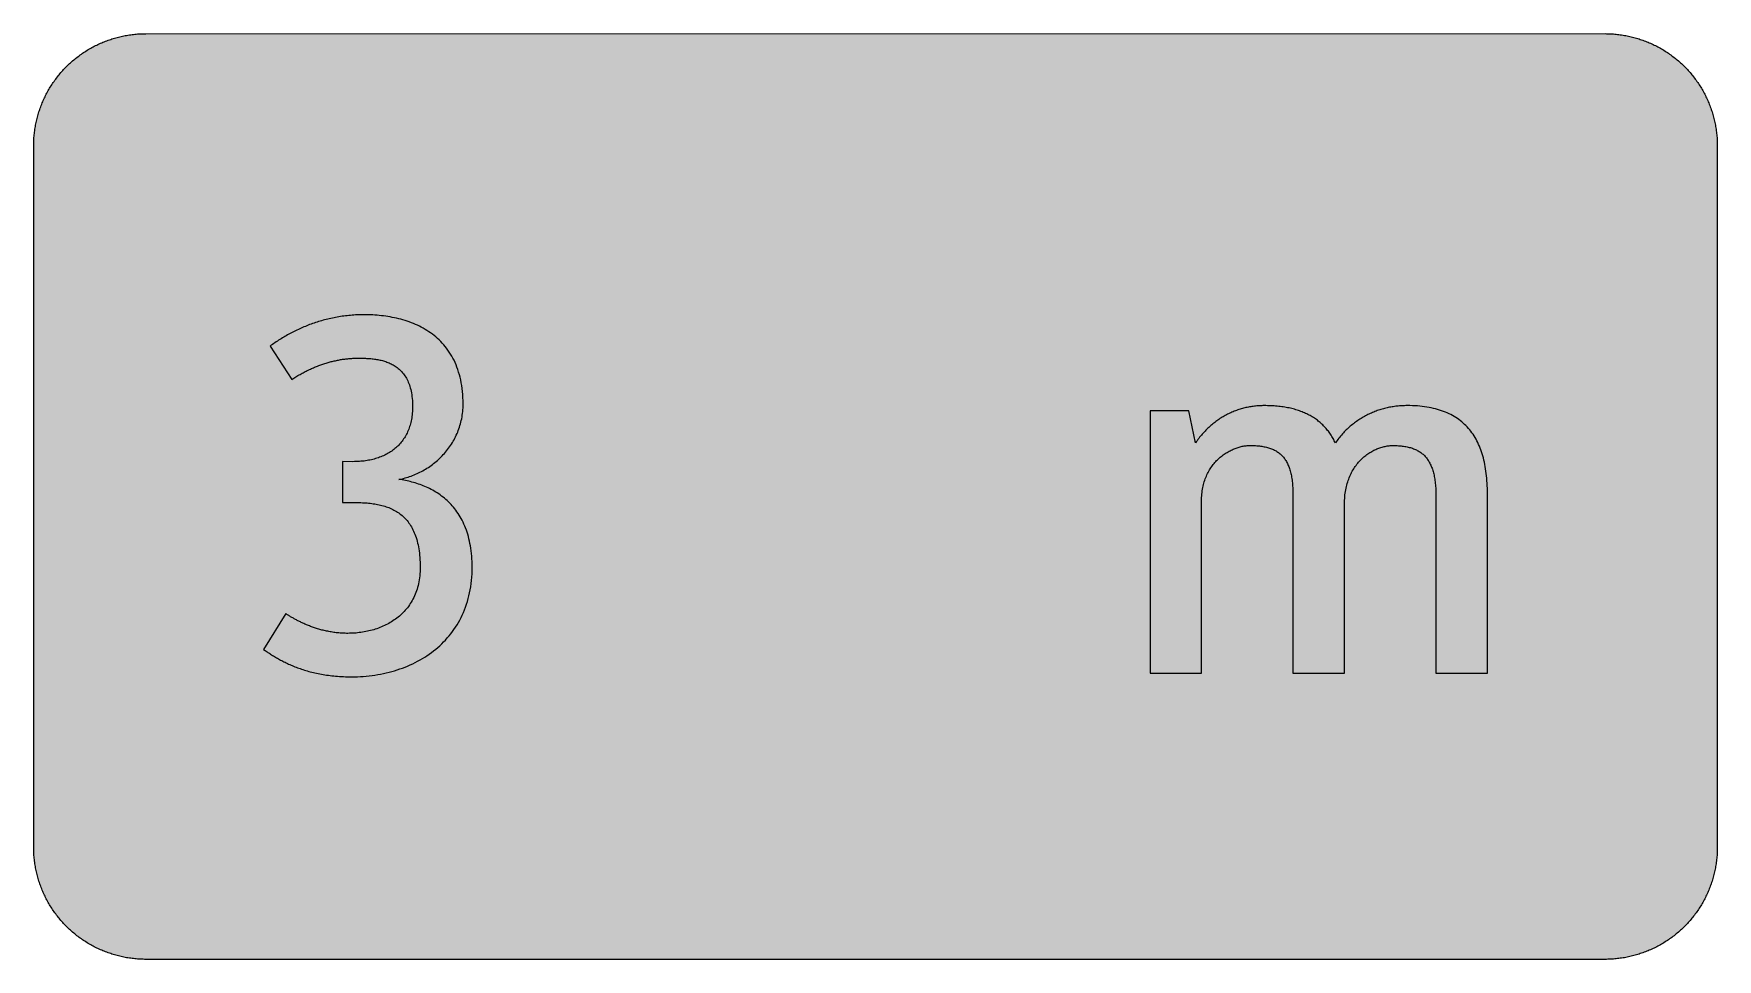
# Model space of a CAD drawing. Header units: millimetres. Extents: x 0 to 212, y 0 to 116.
import ezdxf

# ---------------------------------------------------------------- set-up
doc = ezdxf.new("R2010")
doc.units = ezdxf.units.MM

msp = doc.modelspace()

# ---------------------------------------------------------------- hatches: boundary and pattern name
for color, points in [(254, [(14.1633, 0.0536), (13.9878, 0.0533), (13.8125, 0.0559), (13.6373, 0.061), (13.462, 0.0686), (13.2893, 0.0787), (13.114, 0.0914), (12.9413, 0.1041), (12.7686, 0.1219), (12.5959, 0.1397), (12.4231, 0.16), (12.2504, 0.1829), (12.0777, 0.2057), (11.9075, 0.2337), (11.7373, 0.2616), (11.5672, 0.2921), (11.397, 0.3251), (11.2268, 0.3607), (11.0592, 0.3988), (10.8915, 0.4369), (10.7239, 0.4775), (10.5562, 0.5207), (10.3886, 0.5664), (10.2235, 0.6121), (10.0584, 0.6629), (9.8933, 0.7137), (9.7307, 0.7671), (9.5682, 0.8204), (9.4056, 0.8788), (9.2431, 0.9373), (9.083, 0.9982), (8.923, 1.0617), (8.763, 1.1252), (8.6055, 1.1938), (8.4455, 1.2624), (8.2906, 1.331), (8.1331, 1.4046), (7.9781, 1.4783), (7.8232, 1.5545), (7.6708, 1.6332), (7.5184, 1.7145), (7.366, 1.7958), (7.2161, 1.8796), (7.0663, 1.966), (6.919, 2.0523), (6.7716, 2.1438), (6.6243, 2.2352), (6.4795, 2.3266), (6.3348, 2.4232), (6.19, 2.5197), (6.0477, 2.6187), (5.908, 2.7178), (5.7683, 2.8194), (5.6286, 2.9235), (5.4915, 3.0302), (5.3543, 3.1369), (5.2197, 3.2461), (5.0851, 3.3579), (4.953, 3.4722), (4.8209, 3.5865), (4.6914, 3.7033), (4.5644, 3.8202), (4.4348, 3.9395), (4.3104, 4.0615), (4.1859, 4.1859), (4.0615, 4.3104), (3.9395, 4.4348), (3.8202, 4.5618), (3.7033, 4.6914), (3.5865, 4.8209), (3.4722, 4.953), (3.3579, 5.0851), (3.2487, 5.2197), (3.1369, 5.3543), (3.0302, 5.4915), (2.9235, 5.6286), (2.8194, 5.7683), (2.7178, 5.908), (2.6187, 6.0477), (2.5197, 6.19), (2.4232, 6.3348), (2.3266, 6.477), (2.2352, 6.6243), (2.1438, 6.7691), (2.0523, 6.919), (1.966, 7.0663), (1.8796, 7.2161), (1.7958, 7.366), (1.7145, 7.5184), (1.6332, 7.6708), (1.5545, 7.8232), (1.4783, 7.9781), (1.4046, 8.1331), (1.331, 8.2906), (1.2598, 8.4455), (1.1913, 8.603), (1.1252, 8.763), (1.0592, 8.923), (0.9982, 9.083), (0.9373, 9.2431), (0.8763, 9.4056), (0.8204, 9.5682), (0.7645, 9.7307), (0.7112, 9.8933), (0.6604, 10.0584), (0.6121, 10.2235), (0.5639, 10.3911), (0.5207, 10.5562), (0.4775, 10.7239), (0.4343, 10.8915), (0.3962, 11.0592), (0.3607, 11.2268), (0.3251, 11.397), (0.2921, 11.5672), (0.2616, 11.7373), (0.2311, 11.9075), (0.2057, 12.0802), (0.1803, 12.2504), (0.1575, 12.4231), (0.1372, 12.5959), (0.1194, 12.7686), (0.1041, 12.9413), (0.0889, 13.1166), (0.0787, 13.2893), (0.0686, 13.4645), (0.061, 13.6373), (0.0559, 13.8125), (0.0508, 13.9878), (0.0508, 14.163), (0.0522, 102.3592), (0.0508, 102.5322), (0.0559, 102.7074), (0.061, 102.8827), (0.0686, 103.058), (0.0787, 103.2307), (0.0889, 103.4059), (0.1041, 103.5787), (0.1194, 103.7514), (0.1372, 103.9241), (0.1575, 104.0968), (0.1803, 104.2695), (0.2057, 104.4423), (0.2311, 104.6124), (0.2616, 104.7826), (0.2921, 104.9528), (0.3251, 105.123), (0.3607, 105.2932), (0.3962, 105.4608), (0.4343, 105.6284), (0.4775, 105.7961), (0.5207, 105.9637), (0.5639, 106.1314), (0.6121, 106.2965), (0.6604, 106.4616), (0.7112, 106.6267), (0.7645, 106.7892), (0.8204, 106.9518), (0.8763, 107.1143), (0.9373, 107.2769), (0.9982, 107.4369), (1.0592, 107.5969), (1.1252, 107.757), (1.1913, 107.9144), (1.2598, 108.0745), (1.331, 108.2294), (1.4046, 108.3869), (1.4783, 108.5418), (1.5545, 108.6968), (1.6332, 108.8492), (1.7145, 109.0016), (1.7958, 109.154), (1.8796, 109.3038), (1.966, 109.4537), (2.0523, 109.601), (2.1438, 109.7483), (2.2352, 109.8956), (2.3266, 110.0404), (2.4232, 110.1852), (2.5197, 110.33), (2.6187, 110.4722), (2.7178, 110.6119), (2.8194, 110.7516), (2.9235, 110.8913), (3.0302, 111.0285), (3.1369, 111.1656), (3.2487, 111.3003), (3.3579, 111.4349), (3.4722, 111.567), (3.5865, 111.699), (3.7033, 111.8286), (3.8202, 111.9556), (3.9395, 112.0851), (4.0615, 112.2096), (4.1859, 112.334), (4.3104, 112.4585), (4.4348, 112.5804), (4.5644, 112.6998), (4.6914, 112.8166), (4.8209, 112.9335), (4.953, 113.0478), (5.0851, 113.1621), (5.2197, 113.2713), (5.3543, 113.3831), (5.4915, 113.4897), (5.6286, 113.5964), (5.7683, 113.7006), (5.908, 113.8022), (6.0477, 113.9012), (6.19, 114.0003), (6.3348, 114.0968), (6.4795, 114.1933), (6.6243, 114.2848), (6.7716, 114.3762), (6.919, 114.4676), (7.0663, 114.554), (7.2161, 114.6404), (7.366, 114.7242), (7.5184, 114.8055), (7.6708, 114.8867), (7.8232, 114.9655), (7.9781, 115.0417), (8.1331, 115.1153), (8.2906, 115.189), (8.4455, 115.2601), (8.6055, 115.3287), (8.763, 115.3947), (8.923, 115.4608), (9.083, 115.5217), (9.2431, 115.5827), (9.4056, 115.6437), (9.5682, 115.6995), (9.7307, 115.7554), (9.8933, 115.8088), (10.0584, 115.8596), (10.2235, 115.9078), (10.3886, 115.9561), (10.5562, 115.9993), (10.7239, 116.0424), (10.8915, 116.0856), (11.0592, 116.1237), (11.2268, 116.1593), (11.397, 116.1948), (11.5672, 116.2279), (11.7373, 116.2583), (11.9075, 116.2888), (12.0777, 116.3142), (12.2504, 116.3396), (12.4231, 116.3625), (12.5959, 116.3828), (12.7686, 116.4006), (12.9413, 116.4158), (13.114, 116.4311), (13.2893, 116.4412), (13.462, 116.4514), (13.6373, 116.459), (13.8125, 116.4641), (13.9878, 116.4692), (14.163, 116.4692), (197.6078, 116.4703), (197.7822, 116.4692), (197.9574, 116.4641), (198.1327, 116.459), (198.3054, 116.4514), (198.4807, 116.4412), (198.6534, 116.4311), (198.8287, 116.4158), (199.0014, 116.4006), (199.1741, 116.3828), (199.3468, 116.3625), (199.5195, 116.3396), (199.6897, 116.3142), (199.8624, 116.2888), (200.0326, 116.2583), (200.2028, 116.2279), (200.373, 116.1948), (200.5432, 116.1593), (200.7108, 116.1237), (200.8784, 116.0856), (201.0461, 116.0424), (201.2137, 115.9993), (201.3788, 115.9561), (201.5465, 115.9078), (201.7116, 115.8596), (201.8767, 115.8088), (202.0392, 115.7554), (202.2018, 115.6995), (202.3643, 115.6437), (202.5269, 115.5827), (202.6869, 115.5217), (202.8469, 115.4608), (203.007, 115.3947), (203.167, 115.3287), (203.3245, 115.2601), (203.4794, 115.189), (203.6369, 115.1153), (203.7918, 115.0417), (203.9468, 114.9655), (204.0992, 114.8867), (204.2516, 114.8055), (204.404, 114.7242), (204.5538, 114.6404), (204.7037, 114.554), (204.8535, 114.4676), (205.0009, 114.3762), (205.1456, 114.2848), (205.293, 114.1933), (205.4352, 114.0968), (205.58, 114.0003), (205.7222, 113.9012), (205.8619, 113.8022), (206.0016, 113.7006), (206.1413, 113.5964), (206.2785, 113.4897), (206.4156, 113.3831), (206.5503, 113.2713), (206.6849, 113.1621), (206.817, 113.0478), (206.949, 112.9335), (207.0786, 112.8166), (207.2081, 112.6998), (207.3351, 112.5804), (207.4596, 112.4585), (207.584, 112.334), (207.7085, 112.2096), (207.8304, 112.0851), (207.9498, 111.9556), (208.0666, 111.8286), (208.1835, 111.699), (208.2978, 111.567), (208.4121, 111.4349), (208.5238, 111.3003), (208.6331, 111.1656), (208.7397, 111.0285), (208.8464, 110.8913), (208.9506, 110.7516), (209.0522, 110.6119), (209.1512, 110.4722), (209.2503, 110.33), (209.3468, 110.1852), (209.4433, 110.0404), (209.5348, 109.8956), (209.6262, 109.7483), (209.7176, 109.601), (209.804, 109.4537), (209.8904, 109.3038), (209.9742, 109.154), (210.0555, 109.0016), (210.1367, 108.8492), (210.2155, 108.6968), (210.2917, 108.5418), (210.3653, 108.3869), (210.439, 108.2294), (210.5076, 108.0745), (210.5762, 107.9144), (210.6447, 107.757), (210.7082, 107.5969), (210.7717, 107.4369), (210.8327, 107.2769), (210.8911, 107.1143), (210.9495, 106.9518), (211.0029, 106.7892), (211.0562, 106.6267), (211.107, 106.4616), (211.1578, 106.2965), (211.2035, 106.1314), (211.2493, 105.9637), (211.2924, 105.7961), (211.3331, 105.6284), (211.3712, 105.4608), (211.4093, 105.2932), (211.4448, 105.123), (211.4779, 104.9528), (211.5083, 104.7826), (211.5363, 104.6124), (211.5642, 104.4423), (211.5871, 104.2695), (211.6099, 104.0968), (211.6303, 103.9241), (211.648, 103.7514), (211.6658, 103.5787), (211.6785, 103.4059), (211.6912, 103.2307), (211.7014, 103.058), (211.709, 102.8827), (211.7141, 102.7074), (211.7166, 102.5322), (211.7166, 102.3569), (211.7189, 14.1647), (211.7166, 13.9878), (211.7141, 13.8125), (211.709, 13.6373), (211.7014, 13.4645), (211.6912, 13.2893), (211.6785, 13.1166), (211.6658, 12.9413), (211.648, 12.7686), (211.6303, 12.5959), (211.6099, 12.4231), (211.5871, 12.2504), (211.5642, 12.0802), (211.5363, 11.9075), (211.5083, 11.7373), (211.4779, 11.5672), (211.4448, 11.397), (211.4093, 11.2268), (211.3712, 11.0592), (211.3331, 10.8915), (211.2924, 10.7239), (211.2493, 10.5562), (211.2035, 10.3911), (211.1578, 10.2235), (211.107, 10.0584), (211.0562, 9.8933), (211.0029, 9.7307), (210.9495, 9.5682), (210.8911, 9.4056), (210.8327, 9.2431), (210.7717, 9.083), (210.7082, 8.923), (210.6447, 8.763), (210.5762, 8.603), (210.5076, 8.4455), (210.439, 8.2906), (210.3653, 8.1331), (210.2917, 7.9781), (210.2155, 7.8232), (210.1367, 7.6708), (210.0555, 7.5184), (209.9742, 7.366), (209.8904, 7.2161), (209.804, 7.0663), (209.7176, 6.919), (209.6262, 6.7691), (209.5348, 6.6243), (209.4433, 6.477), (209.3468, 6.3348), (209.2503, 6.19), (209.1512, 6.0477), (209.0522, 5.908), (208.9506, 5.7683), (208.8464, 5.6286), (208.7397, 5.4915), (208.6331, 5.3543), (208.5238, 5.2197), (208.4121, 5.0851), (208.2978, 4.953), (208.1835, 4.8209), (208.0666, 4.6914), (207.9498, 4.5618), (207.8304, 4.4348), (207.7085, 4.3104), (207.584, 4.1859), (207.4596, 4.0615), (207.3351, 3.9395), (207.2081, 3.8202), (207.0786, 3.7033), (206.949, 3.5865), (206.817, 3.4722), (206.6849, 3.3579), (206.5503, 3.2461), (206.4156, 3.1369), (206.2785, 3.0302), (206.1413, 2.9235), (206.0016, 2.8194), (205.8619, 2.7178), (205.7222, 2.6187), (205.58, 2.5197), (205.4352, 2.4232), (205.293, 2.3266), (205.1456, 2.2352), (205.0009, 2.1438), (204.8535, 2.0523), (204.7037, 1.966), (204.5538, 1.8796), (204.404, 1.7958), (204.2516, 1.7145), (204.0992, 1.6332), (203.9468, 1.5545), (203.7918, 1.4783), (203.6369, 1.4046), (203.4794, 1.331), (203.3245, 1.2624), (203.167, 1.1938), (203.007, 1.1252), (202.8469, 1.0617), (202.6869, 0.9982), (202.5269, 0.9373), (202.3643, 0.8788), (202.2018, 0.8204), (202.0392, 0.7671), (201.8767, 0.7137), (201.7116, 0.6629), (201.5465, 0.6121), (201.3788, 0.5664), (201.2137, 0.5207), (201.0461, 0.4775), (200.8784, 0.4369), (200.7108, 0.3988), (200.5432, 0.3607), (200.373, 0.3251), (200.2028, 0.2921), (200.0326, 0.2616), (199.8624, 0.2337), (199.6897, 0.2057), (199.5195, 0.1829), (199.3468, 0.16), (199.1741, 0.1397), (199.0014, 0.1219), (198.8287, 0.1041), (198.6534, 0.0914), (198.4807, 0.0787), (198.3054, 0.0686), (198.1327, 0.061), (197.9574, 0.0559), (197.7822, 0.0533), (197.6069, 0.0533)]), (59, [(55.1808, 49.3705), (55.1764, 49.7307), (55.1663, 50.0863), (55.1485, 50.4342), (55.1231, 50.7746), (55.0926, 51.1073), (55.0545, 51.4325), (55.0113, 51.75), (54.9605, 52.0598), (54.9046, 52.3646), (54.8411, 52.6618), (54.7751, 52.9514), (54.6989, 53.2359), (54.6202, 53.5127), (54.5338, 53.782), (54.4449, 54.0461), (54.3484, 54.3027), (54.2468, 54.5516), (54.1401, 54.7954), (54.0309, 55.0342), (53.914, 55.2653), (53.7921, 55.4914), (53.6677, 55.7098), (53.5381, 55.9232), (53.406, 56.1315), (53.2663, 56.3321), (53.1241, 56.5277), (52.9793, 56.7182), (52.8295, 56.9036), (52.6771, 57.0814), (52.5196, 57.2541), (52.3596, 57.4218), (52.1945, 57.5843), (52.0294, 57.7418), (51.8592, 57.8942), (51.6865, 58.0415), (51.5112, 58.1838), (51.3334, 58.3209), (51.1505, 58.453), (50.9676, 58.58), (50.7822, 58.7045), (50.5968, 58.8213), (50.4063, 58.9356), (50.2158, 59.0448), (50.0202, 59.149), (49.8272, 59.248), (49.6291, 59.3446), (49.4309, 59.436), (49.2328, 59.5224), (49.0322, 59.6062), (48.8315, 59.6849), (48.6283, 59.7611), (48.4251, 59.8322), (48.2219, 59.9008), (48.0187, 59.9643), (47.813, 60.0253), (47.6072, 60.0812), (47.404, 60.1345), (47.1983, 60.1853), (46.9925, 60.2336), (46.7868, 60.2767), (46.5836, 60.3174), (46.3779, 60.3529), (46.1747, 60.3885), (45.974, 60.419), (46.167, 60.4571), (46.3601, 60.4977), (46.5506, 60.5434), (46.7436, 60.5942), (46.9341, 60.6501), (47.1246, 60.706), (47.3151, 60.7695), (47.5031, 60.8355), (47.691, 60.9067), (47.879, 60.9803), (48.0644, 61.0565), (48.2498, 61.1403), (48.4327, 61.2242), (48.6156, 61.3156), (48.7959, 61.407), (48.9737, 61.5036), (49.1515, 61.6052), (49.3268, 61.7093), (49.4995, 61.816), (49.6722, 61.9277), (49.8424, 62.042), (50.0101, 62.1614), (50.1752, 62.2833), (50.3377, 62.4078), (50.5003, 62.5373), (50.6578, 62.6694), (50.8127, 62.804), (50.9676, 62.9437), (51.1175, 63.086), (51.2648, 63.2308), (51.4096, 63.3781), (51.5518, 63.5305), (51.6915, 63.6854), (51.8287, 63.8429), (51.9608, 64.0055), (52.0903, 64.168), (52.2173, 64.3357), (52.3392, 64.5058), (52.4586, 64.6786), (52.5729, 64.8564), (52.6847, 65.0342), (52.7939, 65.217), (52.898, 65.3999), (52.9971, 65.5879), (53.0936, 65.7784), (53.1851, 65.9714), (53.274, 66.167), (53.3578, 66.3651), (53.4365, 66.5683), (53.5102, 66.7715), (53.5813, 66.9773), (53.6473, 67.1855), (53.7083, 67.3964), (53.7642, 67.6123), (53.815, 67.8282), (53.8607, 68.0466), (53.9013, 68.2676), (53.9369, 68.4911), (53.9674, 68.7172), (53.9928, 68.9458), (54.0106, 69.1744), (54.0258, 69.408), (54.0334, 69.6443), (54.036, 69.8805), (54.0334, 70.292), (54.0182, 70.6958), (53.9928, 71.087), (53.9598, 71.4705), (53.9166, 71.8464), (53.8658, 72.2122), (53.8048, 72.5678), (53.7362, 72.9158), (53.66, 73.2536), (53.5737, 73.5838), (53.4797, 73.9064), (53.3781, 74.2188), (53.2689, 74.5236), (53.152, 74.8208), (53.0276, 75.1078), (52.8955, 75.3872), (52.7583, 75.659), (52.6136, 75.9231), (52.4612, 76.1797), (52.3011, 76.4261), (52.136, 76.6674), (51.9659, 76.901), (51.7881, 77.1246), (51.6052, 77.343), (51.4172, 77.5538), (51.2242, 77.757), (51.0261, 77.9551), (50.8203, 78.1431), (50.612, 78.326), (50.3987, 78.5012), (50.1802, 78.6714), (49.9567, 78.834), (49.7307, 78.9889), (49.4995, 79.1388), (49.2658, 79.2836), (49.0271, 79.4207), (48.7858, 79.5503), (48.5394, 79.6747), (48.293, 79.7941), (48.0416, 79.9084), (47.7876, 80.0151), (47.531, 80.1167), (47.2719, 80.2132), (47.0103, 80.3021), (46.7487, 80.3885), (46.482, 80.4697), (46.2153, 80.5434), (45.9486, 80.6145), (45.6768, 80.678), (45.4076, 80.739), (45.1358, 80.7923), (44.8615, 80.8431), (44.5897, 80.8888), (44.3154, 80.932), (44.0411, 80.9676), (43.7667, 81.0006), (43.4924, 81.0285), (43.2206, 81.0539), (42.9463, 81.0743), (42.6745, 81.0895), (42.4028, 81.1022), (42.131, 81.1124), (41.8617, 81.1174), (41.5925, 81.12), (41.3715, 81.1174), (41.1531, 81.1149), (40.9372, 81.1073), (40.7187, 81.0997), (40.5054, 81.0895), (40.2895, 81.0768), (40.0761, 81.0616), (39.8653, 81.0438), (39.6545, 81.0235), (39.4462, 81.0031), (39.2354, 80.9777), (39.0296, 80.9523), (38.8239, 80.9244), (38.6182, 80.8939), (38.4124, 80.8609), (38.2092, 80.8253), (38.0086, 80.7898), (37.8079, 80.7491), (37.6072, 80.7085), (37.4091, 80.6679), (37.211, 80.6221), (37.0154, 80.5764), (36.8198, 80.5282), (36.6268, 80.4774), (36.4338, 80.424), (36.2407, 80.3707), (36.0502, 80.3148), (35.8623, 80.2564), (35.6718, 80.198), (35.4863, 80.137), (35.2984, 80.0735), (35.113, 80.0075), (34.9301, 79.9414), (34.7472, 79.8728), (34.5643, 79.8043), (34.384, 79.7331), (34.2062, 79.6595), (34.0258, 79.5858), (33.8506, 79.5096), (33.6728, 79.4334), (33.4975, 79.3547), (33.3248, 79.2734), (33.1521, 79.1921), (32.9794, 79.1083), (32.8092, 79.0245), (32.639, 78.9381), (32.4714, 78.8518), (32.3037, 78.7629), (32.1386, 78.6714), (31.9735, 78.5825), (31.8084, 78.4885), (31.6459, 78.3946), (31.4833, 78.3006), (31.3233, 78.2041), (31.1633, 78.1075), (31.0058, 78.0085), (30.8483, 77.9094), (30.6934, 77.8078), (30.5384, 77.7062), (30.3835, 77.6046), (30.2311, 77.5005), (30.0787, 77.3963), (29.9288, 77.2897), (29.779, 77.183), (32.512, 72.9929), (32.639, 73.0733), (32.766, 73.1545), (32.8955, 73.2358), (33.0251, 73.3146), (33.1521, 73.3908), (33.2816, 73.467), (33.4112, 73.5432), (33.5407, 73.6168), (33.6702, 73.6879), (33.7998, 73.7591), (33.9293, 73.8302), (34.0589, 73.8988), (34.1884, 73.9648), (34.3179, 74.0308), (34.4475, 74.0943), (34.5796, 74.1578), (34.7091, 74.2213), (34.8386, 74.2798), (34.9707, 74.3407), (35.1003, 74.3991), (35.2298, 74.455), (35.3619, 74.5109), (35.4914, 74.5642), (35.6235, 74.6176), (35.753, 74.6684), (35.8851, 74.7192), (36.0147, 74.7674), (36.1467, 74.8157), (36.2763, 74.8614), (36.4084, 74.9071), (36.5404, 74.9503), (36.67, 74.9935), (36.8021, 75.0341), (36.9316, 75.0722), (37.0637, 75.1103), (37.1932, 75.1484), (37.3253, 75.184), (37.4548, 75.2196), (37.5869, 75.2526), (37.7165, 75.2831), (37.8485, 75.3161), (37.9781, 75.344), (38.1102, 75.372), (38.2397, 75.3999), (38.3692, 75.4253), (38.5013, 75.4482), (38.6309, 75.471), (38.7604, 75.4939), (38.8925, 75.5142), (39.022, 75.532), (39.1516, 75.5498), (39.2811, 75.565), (39.4106, 75.5802), (39.5402, 75.5955), (39.6697, 75.6056), (39.7993, 75.6183), (39.9288, 75.6285), (40.0583, 75.6361), (40.1853, 75.6437), (40.3149, 75.6488), (40.4444, 75.6539), (40.5714, 75.6564), (40.701, 75.659), (40.828, 75.659), (40.955, 75.659), (41.082, 75.659), (41.214, 75.6564), (41.3461, 75.6564), (41.4782, 75.6514), (41.6154, 75.6488), (41.75, 75.6437), (41.8897, 75.6361), (42.0294, 75.6285), (42.1691, 75.6209), (42.3113, 75.6107), (42.451, 75.598), (42.5958, 75.5828), (42.738, 75.5675), (42.8828, 75.5498), (43.0251, 75.5294), (43.1698, 75.5066), (43.3146, 75.4812), (43.4569, 75.4532), (43.6016, 75.4228), (43.7439, 75.3897), (43.8887, 75.3516), (44.0309, 75.3135), (44.1706, 75.2704), (44.3128, 75.2246), (44.45, 75.1764), (44.5897, 75.123), (44.7269, 75.0672), (44.8615, 75.0062), (44.9961, 74.9427), (45.1282, 74.8741), (45.2577, 74.803), (45.3873, 74.7243), (45.5143, 74.6455), (45.6387, 74.5592), (45.7581, 74.4677), (45.8775, 74.3737), (45.9943, 74.2747), (46.1086, 74.168), (46.2204, 74.0588), (46.3296, 73.9445), (46.4337, 73.8226), (46.5353, 73.6981), (46.6344, 73.566), (46.7284, 73.4289), (46.8198, 73.2841), (46.9062, 73.1368), (46.99, 72.9793), (47.0713, 72.8193), (47.1449, 72.6516), (47.2161, 72.4764), (47.2821, 72.296), (47.3456, 72.1081), (47.4015, 71.9125), (47.4548, 71.7118), (47.5031, 71.5035), (47.5437, 71.2876), (47.5818, 71.0641), (47.6123, 70.833), (47.6402, 70.5942), (47.6606, 70.3478), (47.6758, 70.0938), (47.6834, 69.8322), (47.686, 69.563), (47.686, 69.3496), (47.6783, 69.1413), (47.6656, 68.9356), (47.6504, 68.7324), (47.6301, 68.5317), (47.6072, 68.3362), (47.5767, 68.1431), (47.5437, 67.9526), (47.5082, 67.7672), (47.4675, 67.5843), (47.4218, 67.404), (47.371, 67.2262), (47.3177, 67.0535), (47.2592, 66.8833), (47.1983, 66.7156), (47.1322, 66.5531), (47.0637, 66.3931), (46.99, 66.2356), (46.9138, 66.0832), (46.8325, 65.9308), (46.7462, 65.786), (46.6598, 65.6412), (46.5658, 65.5015), (46.4718, 65.3644), (46.3728, 65.2297), (46.2712, 65.1002), (46.1645, 64.9732), (46.0553, 64.8487), (45.941, 64.7294), (45.8267, 64.6125), (45.7073, 64.4982), (45.5828, 64.389), (45.4584, 64.2798), (45.3288, 64.1782), (45.1968, 64.0766), (45.0621, 63.9801), (44.9224, 63.8861), (44.7827, 63.7972), (44.638, 63.7083), (44.4906, 63.627), (44.3408, 63.5457), (44.1884, 63.4695), (44.0309, 63.3959), (43.8734, 63.3247), (43.7134, 63.2587), (43.5483, 63.1952), (43.3832, 63.1368), (43.213, 63.0809), (43.0428, 63.0276), (42.8676, 62.9768), (42.6923, 62.931), (42.512, 62.8879), (42.3316, 62.8498), (42.1488, 62.8142), (41.9633, 62.7812), (41.7754, 62.7507), (41.5849, 62.7253), (41.3918, 62.7024), (41.1963, 62.6847), (41.0007, 62.6694), (40.8026, 62.6567), (40.6019, 62.6491), (40.3987, 62.644), (40.1955, 62.6415), (38.862, 62.6427), (38.862, 57.4996), (40.5765, 57.4996), (40.7772, 57.498), (40.9778, 57.4954), (41.1785, 57.4904), (41.3766, 57.4827), (41.5747, 57.4726), (41.7728, 57.4599), (41.9684, 57.4446), (42.1615, 57.4269), (42.3545, 57.4065), (42.545, 57.3837), (42.7355, 57.3583), (42.9235, 57.3303), (43.1089, 57.2999), (43.2943, 57.2643), (43.4772, 57.2262), (43.6575, 57.183), (43.8353, 57.1398), (44.0131, 57.089), (44.1858, 57.0382), (44.3586, 56.9824), (44.5287, 56.9214), (44.6964, 56.8579), (44.8615, 56.7893), (45.024, 56.7182), (45.1841, 56.642), (45.3415, 56.5607), (45.4965, 56.4769), (45.6489, 56.388), (45.7987, 56.2915), (45.9435, 56.195), (46.0858, 56.0908), (46.228, 55.9816), (46.3626, 55.8698), (46.4972, 55.7505), (46.6268, 55.626), (46.7538, 55.4965), (46.8782, 55.3644), (46.9976, 55.2247), (47.1145, 55.0774), (47.2262, 54.9275), (47.3354, 54.77), (47.4396, 54.6075), (47.5412, 54.4398), (47.6377, 54.2646), (47.7317, 54.0842), (47.8206, 53.8988), (47.9069, 53.7058), (47.9857, 53.5051), (48.0619, 53.2994), (48.1355, 53.0885), (48.2016, 52.8676), (48.2651, 52.644), (48.3235, 52.4104), (48.3768, 52.1691), (48.4251, 51.9227), (48.4708, 51.6687), (48.5089, 51.4096), (48.5445, 51.1404), (48.5724, 50.8635), (48.5953, 50.5816), (48.6156, 50.2895), (48.6283, 49.9897), (48.6359, 49.6849), (48.6385, 49.37), (48.6359, 49.0931), (48.6258, 48.8213), (48.608, 48.5546), (48.5851, 48.293), (48.5546, 48.0365), (48.5191, 47.785), (48.4759, 47.5386), (48.4251, 47.2973), (48.3718, 47.0637), (48.3108, 46.8325), (48.2448, 46.6065), (48.1711, 46.3855), (48.0924, 46.1696), (48.0111, 45.9588), (47.9222, 45.753), (47.8282, 45.5524), (47.7291, 45.3542), (47.625, 45.1637), (47.5158, 44.9783), (47.404, 44.7954), (47.2846, 44.6176), (47.1627, 44.4449), (47.0357, 44.2773), (46.9036, 44.1147), (46.769, 43.9572), (46.6293, 43.8023), (46.4871, 43.6524), (46.3398, 43.5077), (46.1899, 43.368), (46.0375, 43.2308), (45.88, 43.0987), (45.7175, 42.9717), (45.5549, 42.8498), (45.3873, 42.7304), (45.2171, 42.6161), (45.0444, 42.5069), (44.8691, 42.4002), (44.6913, 42.2986), (44.5135, 42.2021), (44.3306, 42.1107), (44.1452, 42.0218), (43.9572, 41.9354), (43.7693, 41.8541), (43.5788, 41.7779), (43.3857, 41.7068), (43.1927, 41.6382), (42.9971, 41.5722), (42.799, 41.5112), (42.6009, 41.4553), (42.4028, 41.402), (42.2021, 41.3537), (42.0014, 41.308), (41.7982, 41.2674), (41.595, 41.2293), (41.3918, 41.1937), (41.1886, 41.1632), (40.9854, 41.1378), (40.7822, 41.115), (40.5765, 41.0947), (40.3733, 41.0794), (40.1701, 41.0667), (39.9644, 41.0591), (39.7612, 41.054), (39.5605, 41.0515), (39.3903, 41.0515), (39.2227, 41.0566), (39.0576, 41.0616), (38.8925, 41.0693), (38.7274, 41.0794), (38.5648, 41.0896), (38.4048, 41.1023), (38.2448, 41.1201), (38.0873, 41.1353), (37.9298, 41.1556), (37.7749, 41.1759), (37.6199, 41.1988), (37.4675, 41.2217), (37.3151, 41.2496), (37.1653, 41.275), (37.018, 41.3055), (36.8706, 41.336), (36.7259, 41.3664), (36.5811, 41.3995), (36.4388, 41.435), (36.2966, 41.4706), (36.1569, 41.5061), (36.0197, 41.5442), (35.8826, 41.5849), (35.748, 41.6255), (35.6133, 41.6662), (35.4813, 41.7068), (35.3517, 41.75), (35.2222, 41.7957), (35.0952, 41.8414), (34.9682, 41.8871), (34.8437, 41.9329), (34.7218, 41.9811), (34.5999, 42.0268), (34.4805, 42.0751), (34.3637, 42.1259), (34.2468, 42.1742), (34.1325, 42.225), (34.0182, 42.2758), (33.9065, 42.3266), (33.7972, 42.3774), (33.6906, 42.4282), (33.5839, 42.479), (33.4797, 42.5323), (33.3756, 42.5831), (33.274, 42.6364), (33.1749, 42.6872), (33.0759, 42.7406), (32.9794, 42.7914), (32.8854, 42.8422), (32.7939, 42.8955), (32.7025, 42.9463), (32.6136, 42.9971), (32.5247, 43.0479), (32.4383, 43.0987), (32.3545, 43.147), (32.2732, 43.1978), (32.192, 43.246), (32.1132, 43.2943), (32.037, 43.3426), (31.9634, 43.3908), (31.8897, 43.4365), (31.8186, 43.4823), (31.75, 43.528), (28.9567, 39.0204), (29.0601, 38.9484), (29.1668, 38.8747), (29.2735, 38.8036), (29.3853, 38.7299), (29.4945, 38.6563), (29.6088, 38.5826), (29.7231, 38.5089), (29.8399, 38.4353), (29.9568, 38.3591), (30.0761, 38.2854), (30.1981, 38.2118), (30.32, 38.1381), (30.447, 38.0619), (30.574, 37.9882), (30.701, 37.9146), (30.8331, 37.8409), (30.9651, 37.7673), (31.0998, 37.6936), (31.2369, 37.6225), (31.3766, 37.5488), (31.5189, 37.4777), (31.6611, 37.4066), (31.8059, 37.3355), (31.9532, 37.2643), (32.1031, 37.1958), (32.2555, 37.1272), (32.4104, 37.0586), (32.5679, 36.9926), (32.7254, 36.9265), (32.8879, 36.8605), (33.0505, 36.797), (33.2181, 36.7335), (33.3858, 36.6725), (33.5559, 36.6116), (33.7312, 36.5506), (33.9065, 36.4922), (34.0868, 36.4363), (34.2671, 36.3804), (34.45, 36.3271), (34.638, 36.2737), (34.8285, 36.2229), (35.019, 36.1721), (35.2146, 36.1264), (35.4127, 36.0782), (35.6133, 36.035), (35.8165, 35.9918), (36.0223, 35.9512), (36.2331, 35.9131), (36.4439, 35.875), (36.6598, 35.8394), (36.8783, 35.8064), (37.0992, 35.7759), (37.3253, 35.748), (37.5514, 35.7226), (37.7825, 35.6972), (38.0162, 35.6743), (38.2524, 35.6565), (38.4937, 35.6387), (38.7375, 35.6235), (38.9839, 35.6133), (39.2328, 35.6032), (39.4868, 35.5956), (39.7434, 35.593), (40.005, 35.5905), (40.3784, 35.593), (40.7518, 35.6032), (41.1226, 35.621), (41.4934, 35.6438), (41.8617, 35.6743), (42.2275, 35.7124), (42.5907, 35.7556), (42.9539, 35.8064), (43.3121, 35.8648), (43.6702, 35.9283), (44.0233, 35.9994), (44.3763, 36.0782), (44.7243, 36.162), (45.0698, 36.2534), (45.4127, 36.3525), (45.7505, 36.4566), (46.0858, 36.5684), (46.4185, 36.6878), (46.7462, 36.8122), (47.0687, 36.9443), (47.3888, 37.084), (47.7037, 37.2288), (48.0162, 37.3812), (48.321, 37.5387), (48.6232, 37.7038), (48.9204, 37.8765), (49.2125, 38.0568), (49.4995, 38.2422), (49.7815, 38.4327), (50.0558, 38.6334), (50.3276, 38.8391), (50.5917, 39.05), (50.8508, 39.2709), (51.1048, 39.497), (51.3512, 39.7281), (51.5925, 39.9669), (51.8262, 40.2133), (52.0522, 40.4673), (52.2732, 40.7264), (52.4866, 40.9905), (52.6948, 41.2648), (52.893, 41.5442), (53.086, 41.8287), (53.2714, 42.1208), (53.4492, 42.4205), (53.6194, 42.7279), (53.7794, 43.0403), (53.9344, 43.3578), (54.0791, 43.6855), (54.2163, 44.0182), (54.3458, 44.356), (54.4652, 44.7015), (54.577, 45.0545), (54.6786, 45.4152), (54.7726, 45.781), (54.8564, 46.1518), (54.93, 46.5303), (54.9961, 46.9163), (55.052, 47.31), (55.0977, 47.7088), (55.1332, 48.1127), (55.1586, 48.5242), (55.1739, 48.9433), (55.179, 49.37)]), (59, [(164.8464, 36.037), (164.8464, 57.308), (164.8485, 57.5462), (164.8562, 57.7799), (164.8689, 58.0111), (164.8866, 58.2371), (164.907, 58.4581), (164.9349, 58.6765), (164.9679, 58.8899), (165.0035, 59.1007), (165.0441, 59.3065), (165.0873, 59.5071), (165.1381, 59.7027), (165.1889, 59.8957), (165.2473, 60.0862), (165.3083, 60.2717), (165.3718, 60.452), (165.4404, 60.6273), (165.5115, 60.8), (165.5877, 60.9702), (165.6664, 61.1353), (165.7477, 61.2953), (165.8315, 61.4528), (165.9204, 61.6052), (166.0093, 61.7525), (166.1033, 61.8973), (166.1998, 62.0395), (166.2989, 62.1767), (166.4005, 62.3113), (166.5046, 62.4383), (166.6088, 62.5653), (166.718, 62.6872), (166.8272, 62.804), (166.9415, 62.9183), (167.0533, 63.0301), (167.1701, 63.1368), (167.2869, 63.2384), (167.4063, 63.34), (167.5257, 63.434), (167.6476, 63.5254), (167.7721, 63.6143), (167.8965, 63.6981), (168.021, 63.7794), (168.148, 63.8581), (168.2725, 63.9318), (168.402, 64.0004), (168.529, 64.069), (168.6585, 64.1299), (168.7881, 64.1909), (168.9176, 64.2468), (169.0472, 64.2976), (169.1767, 64.3484), (169.3062, 64.3941), (169.4358, 64.4347), (169.5628, 64.4728), (169.6923, 64.5084), (169.8219, 64.5389), (169.9489, 64.5693), (170.0759, 64.5922), (170.2029, 64.6151), (170.3299, 64.6328), (170.4543, 64.6481), (170.5762, 64.6582), (170.6982, 64.6684), (170.8201, 64.6709), (170.9395, 64.6735), (171.1173, 64.6735), (171.29, 64.6684), (171.4627, 64.6608), (171.6278, 64.6532), (171.7929, 64.6405), (171.9529, 64.6252), (172.1104, 64.6074), (172.2653, 64.5897), (172.4177, 64.5668), (172.5651, 64.5389), (172.7124, 64.5109), (172.8521, 64.4804), (172.9918, 64.4449), (173.1289, 64.4068), (173.261, 64.3687), (173.3906, 64.3255), (173.5176, 64.2772), (173.642, 64.229), (173.7614, 64.1782), (173.8808, 64.1223), (173.9951, 64.0639), (174.1068, 64.0029), (174.2161, 63.9369), (174.3227, 63.8708), (174.4269, 63.7997), (174.5259, 63.7261), (174.6225, 63.6473), (174.719, 63.5686), (174.8104, 63.4848), (174.8993, 63.3984), (174.9857, 63.307), (175.067, 63.213), (175.1482, 63.1165), (175.227, 63.0174), (175.3006, 62.9133), (175.3743, 62.8066), (175.4429, 62.6948), (175.5089, 62.5805), (175.5724, 62.4637), (175.6359, 62.3418), (175.6943, 62.2173), (175.7502, 62.0903), (175.8036, 61.9582), (175.8544, 61.8236), (175.9026, 61.6839), (175.9458, 61.5417), (175.989, 61.3943), (176.0296, 61.2445), (176.0677, 61.0921), (176.1033, 60.9346), (176.1363, 60.772), (176.1668, 60.6069), (176.1947, 60.4393), (176.2201, 60.2666), (176.243, 60.0888), (176.2633, 59.9084), (176.2811, 59.7256), (176.2963, 59.5376), (176.309, 59.3446), (176.3192, 59.149), (176.3268, 58.9483), (176.3344, 58.7451), (176.337, 58.5368), (176.337, 58.3235), (176.3392, 36.037), (182.8176, 36.037), (182.8176, 58.6422), (182.814, 58.9712), (182.8063, 59.2988), (182.7962, 59.6189), (182.7809, 59.9364), (182.7606, 60.2488), (182.7378, 60.5561), (182.7073, 60.8584), (182.6743, 61.1581), (182.6362, 61.4502), (182.593, 61.7398), (182.5447, 62.0217), (182.4939, 62.3011), (182.438, 62.5754), (182.3771, 62.8447), (182.3085, 63.1088), (182.2399, 63.3679), (182.1637, 63.6219), (182.0824, 63.8708), (181.9961, 64.1147), (181.9072, 64.356), (181.8107, 64.5897), (181.7116, 64.8183), (181.6075, 65.0443), (181.4957, 65.2628), (181.3814, 65.4761), (181.262, 65.6844), (181.1376, 65.8901), (181.0055, 66.0883), (180.8709, 66.2813), (180.7312, 66.4718), (180.5864, 66.6547), (180.434, 66.8325), (180.279, 67.0052), (180.119, 67.1728), (179.9514, 67.3354), (179.7787, 67.4929), (179.6034, 67.6453), (179.4205, 67.7926), (179.2326, 67.9323), (179.0395, 68.0695), (178.8414, 68.199), (178.6382, 68.326), (178.4274, 68.4454), (178.2115, 68.5597), (177.993, 68.6689), (177.767, 68.773), (177.5358, 68.8721), (177.2971, 68.9635), (177.0558, 69.0499), (176.8069, 69.1337), (176.5529, 69.2099), (176.2912, 69.2785), (176.0271, 69.3445), (175.7553, 69.4055), (175.4784, 69.4588), (175.194, 69.5071), (174.9069, 69.5503), (174.6123, 69.5858), (174.31, 69.6189), (174.0052, 69.6443), (173.6928, 69.6646), (173.3753, 69.6773), (173.0502, 69.6874), (172.72, 69.69), (172.5625, 69.69), (172.4025, 69.6849), (172.245, 69.6798), (172.0875, 69.6722), (171.9301, 69.662), (171.7726, 69.6519), (171.6151, 69.6366), (171.4576, 69.6214), (171.3001, 69.6036), (171.1427, 69.5808), (170.9852, 69.5579), (170.8277, 69.535), (170.6702, 69.5071), (170.5153, 69.4766), (170.3578, 69.4461), (170.2029, 69.4106), (170.0479, 69.375), (169.893, 69.3369), (169.738, 69.2963), (169.5831, 69.2531), (169.4307, 69.2074), (169.2783, 69.1591), (169.1259, 69.1083), (168.9735, 69.0575), (168.8211, 69.0016), (168.6712, 68.9458), (168.5214, 68.8873), (168.3715, 68.8238), (168.2217, 68.7603), (168.0743, 68.6943), (167.927, 68.6257), (167.7822, 68.5546), (167.6349, 68.4809), (167.4927, 68.4047), (167.3479, 68.3285), (167.2057, 68.2473), (167.0634, 68.1634), (166.9237, 68.0796), (166.7815, 67.9907), (166.6443, 67.9018), (166.5072, 67.8078), (166.37, 67.7139), (166.2354, 67.6148), (166.1008, 67.5157), (165.9661, 67.4141), (165.8341, 67.3075), (165.7045, 67.2008), (165.575, 67.0916), (165.4454, 66.9798), (165.321, 66.863), (165.194, 66.7461), (165.0695, 66.6267), (164.9476, 66.5048), (164.8257, 66.3804), (164.7063, 66.2534), (164.5895, 66.1238), (164.4726, 65.9892), (164.3583, 65.8546), (164.244, 65.7174), (164.1323, 65.5777), (164.023, 65.4355), (163.9138, 65.2882), (163.8071, 65.1408), (163.7005, 64.991), (163.6319, 65.1358), (163.5608, 65.278), (163.4871, 65.4177), (163.4109, 65.5574), (163.3322, 65.692), (163.2534, 65.8266), (163.1696, 65.9562), (163.0858, 66.0857), (162.9994, 66.2127), (162.9105, 66.3372), (162.8191, 66.4591), (162.7251, 66.581), (162.6286, 66.6979), (162.5321, 66.8147), (162.433, 66.9265), (162.3289, 67.0382), (162.2247, 67.1474), (162.118, 67.2541), (162.0088, 67.3583), (161.8996, 67.4599), (161.7853, 67.5589), (161.671, 67.658), (161.5516, 67.752), (161.4322, 67.8459), (161.3103, 67.9348), (161.1859, 68.0237), (161.0589, 68.1101), (160.9293, 68.1939), (160.7998, 68.2752), (160.6652, 68.3565), (160.5305, 68.4327), (160.3934, 68.5063), (160.2511, 68.58), (160.1089, 68.6511), (159.9641, 68.7172), (159.8168, 68.7832), (159.6669, 68.8467), (159.5171, 68.9077), (159.3621, 68.9661), (159.2047, 69.0245), (159.0472, 69.0778), (158.8846, 69.1286), (158.7221, 69.1794), (158.557, 69.2277), (158.3893, 69.2709), (158.2191, 69.3141), (158.0464, 69.3547), (157.8712, 69.3928), (157.6934, 69.4284), (157.513, 69.4639), (157.3327, 69.4944), (157.1473, 69.5223), (156.9593, 69.5503), (156.7713, 69.5731), (156.5808, 69.596), (156.3853, 69.6163), (156.1897, 69.6341), (155.9916, 69.6493), (155.7909, 69.662), (155.5852, 69.6722), (155.3794, 69.6798), (155.1711, 69.6849), (154.9603, 69.69), (154.7495, 69.69), (154.5946, 69.69), (154.4396, 69.6849), (154.2847, 69.6798), (154.1297, 69.6722), (153.9773, 69.662), (153.8249, 69.6493), (153.67, 69.6341), (153.5176, 69.6189), (153.3652, 69.5985), (153.2128, 69.5782), (153.0604, 69.5554), (152.9105, 69.5274), (152.7607, 69.4995), (152.6083, 69.469), (152.4584, 69.436), (152.3086, 69.403), (152.1612, 69.3649), (152.0114, 69.3268), (151.8641, 69.2836), (151.7167, 69.2404), (151.5694, 69.1921), (151.4246, 69.1439), (151.2799, 69.0931), (151.1351, 69.0397), (150.9903, 68.9839), (150.8455, 68.928), (150.7033, 68.867), (150.561, 68.8035), (150.4213, 68.74), (150.2791, 68.6714), (150.1419, 68.6029), (150.0022, 68.5317), (149.8651, 68.4581), (149.7279, 68.3793), (149.5908, 68.3006), (149.4561, 68.2219), (149.3215, 68.138), (149.1869, 68.0517), (149.0548, 67.9628), (148.9227, 67.8739), (148.7932, 67.7799), (148.6637, 67.6859), (148.5341, 67.5869), (148.4071, 67.4878), (148.2801, 67.3862), (148.1557, 67.2821), (148.0312, 67.1728), (147.9093, 67.0636), (147.7874, 66.9519), (147.6654, 66.8401), (147.5461, 66.7233), (147.4292, 66.6039), (147.3124, 66.482), (147.1955, 66.36), (147.0812, 66.233), (146.9669, 66.1035), (146.8552, 65.974), (146.746, 65.8393), (146.6367, 65.7047), (146.5301, 65.5676), (146.4234, 65.4253), (146.3167, 65.2831), (146.2151, 65.1383), (146.111, 64.991), (145.288, 69.0559), (140.3985, 69.0559), (140.3985, 36.037), (146.8755, 36.037), (146.8755, 57.6897), (146.878, 57.912), (146.8857, 58.133), (146.8984, 58.3489), (146.9161, 58.5622), (146.939, 58.7705), (146.9669, 58.9763), (146.9974, 59.1769), (147.0355, 59.375), (147.0762, 59.5681), (147.1219, 59.756), (147.1701, 59.944), (147.2235, 60.1243), (147.2819, 60.3047), (147.3429, 60.4774), (147.4089, 60.6476), (147.4775, 60.8152), (147.5511, 60.9803), (147.6273, 61.1378), (147.7061, 61.2953), (147.7899, 61.4477), (147.8763, 61.595), (147.9652, 61.7398), (148.0566, 61.882), (148.1506, 62.0192), (148.2471, 62.1538), (148.3462, 62.2833), (148.4503, 62.4103), (148.5544, 62.5348), (148.6611, 62.6542), (148.7703, 62.7685), (148.8821, 62.8828), (148.9939, 62.992), (149.1082, 63.0961), (149.225, 63.1977), (149.3444, 63.2968), (149.4638, 63.3908), (149.5831, 63.4822), (149.7051, 63.5711), (149.8295, 63.6549), (149.954, 63.7362), (150.0784, 63.8124), (150.2054, 63.8886), (150.3324, 63.9572), (150.4594, 64.0258), (150.5864, 64.0893), (150.716, 64.1502), (150.8455, 64.2061), (150.9725, 64.262), (151.1021, 64.3103), (151.2316, 64.3585), (151.3611, 64.4017), (151.4881, 64.4423), (151.6177, 64.4804), (151.7447, 64.5135), (151.8717, 64.5439), (151.9987, 64.5719), (152.1231, 64.5947), (152.2476, 64.6176), (152.3721, 64.6328), (152.494, 64.6481), (152.6159, 64.6608), (152.7353, 64.6684), (152.8547, 64.6735), (152.9715, 64.6735), (153.1468, 64.6735), (153.322, 64.6684), (153.4922, 64.6633), (153.6598, 64.6557), (153.8224, 64.643), (153.985, 64.6303), (154.1424, 64.6151), (154.2974, 64.5973), (154.4472, 64.5744), (154.5971, 64.5516), (154.7419, 64.5262), (154.8841, 64.4957), (155.0238, 64.4652), (155.1584, 64.4296), (155.2905, 64.3915), (155.4226, 64.3509), (155.5496, 64.3077), (155.6715, 64.262), (155.7934, 64.2137), (155.9103, 64.1604), (156.0271, 64.1045), (156.1389, 64.0461), (156.2481, 63.9851), (156.3522, 63.9216), (156.4564, 63.8531), (156.5554, 63.7819), (156.6545, 63.7083), (156.7485, 63.6295), (156.8399, 63.5483), (156.9288, 63.4644), (157.0152, 63.3755), (157.099, 63.2841), (157.1777, 63.1901), (157.2565, 63.0911), (157.3327, 62.9895), (157.4038, 62.8853), (157.4724, 62.7761), (157.541, 62.6618), (157.6045, 62.545), (157.6654, 62.4256), (157.7238, 62.3011), (157.7797, 62.1741), (157.8331, 62.042), (157.8839, 61.9074), (157.9321, 61.7677), (157.9778, 61.6229), (158.021, 61.4756), (158.0617, 61.3258), (158.0998, 61.1708), (158.1328, 61.0108), (158.1658, 60.8457), (158.1963, 60.6781), (158.2242, 60.5053), (158.2496, 60.3301), (158.2725, 60.1497), (158.2928, 59.9643), (158.3106, 59.7738), (158.3258, 59.5808), (158.3385, 59.3827), (158.3487, 59.1795), (158.3588, 58.9737), (158.3639, 58.7604), (158.3665, 58.5445), (158.369, 58.3235), (158.3697, 36.037)])]:
    msp.add_hatch(color=color).paths.add_polyline_path(points)
h = msp.add_hatch(color=59)
h.paths.add_polyline_path([(14.1633, 3.5814), (13.8887, 3.5839), (13.6169, 3.5941), (13.3477, 3.6119), (13.081, 3.6347), (12.8143, 3.6652), (12.5501, 3.7008), (12.2885, 3.7465), (12.0294, 3.7948), (11.7729, 3.8506), (11.5164, 3.9141), (11.2649, 3.9827), (11.016, 4.0564), (10.7671, 4.1351), (10.5232, 4.2215), (10.2819, 4.3129), (10.0432, 4.412), (9.8069, 4.5161), (9.5733, 4.6228), (9.3447, 4.7371), (9.1186, 4.8565), (8.8951, 4.9809), (8.6741, 5.113), (8.4582, 5.2476), (8.2448, 5.3873), (8.0366, 5.5321), (7.8308, 5.682), (7.6276, 5.8369), (7.4295, 5.9969), (7.2365, 6.1595), (7.046, 6.3297), (6.8605, 6.5024), (6.6777, 6.6802), (6.5024, 6.8605), (6.3271, 7.046), (6.1595, 7.2365), (5.9969, 7.432), (5.8369, 7.6302), (5.682, 7.8308), (5.5321, 8.0366), (5.3873, 8.2448), (5.2451, 8.4582), (5.1105, 8.6741), (4.9809, 8.8951), (4.8565, 9.1186), (4.7371, 9.3447), (4.6228, 9.5758), (4.5136, 9.8069), (4.4094, 10.0432), (4.3129, 10.2819), (4.2215, 10.5232), (4.1351, 10.7696), (4.0538, 11.016), (3.9802, 11.2649), (3.9116, 11.5189), (3.8506, 11.7729), (3.7948, 12.0294), (3.744, 12.2911), (3.7008, 12.5527), (3.6627, 12.8143), (3.6322, 13.081), (3.6093, 13.3502), (3.5916, 13.6195), (3.5814, 13.8913), (3.5789, 14.163), (3.58, 102.3592), (3.5814, 102.6312), (3.5916, 102.903), (3.6093, 103.1723), (3.6322, 103.439), (3.6627, 103.7057), (3.7008, 103.9698), (3.744, 104.2314), (3.7948, 104.4905), (3.8506, 104.7471), (3.9116, 105.0036), (3.9802, 105.2551), (4.0538, 105.504), (4.1351, 105.7529), (4.2215, 105.9967), (4.3129, 106.238), (4.4094, 106.4768), (4.5136, 106.713), (4.6228, 106.9467), (4.7371, 107.1753), (4.8565, 107.4014), (4.9809, 107.6249), (5.1105, 107.8459), (5.2451, 108.0618), (5.3873, 108.2751), (5.5321, 108.4834), (5.682, 108.6891), (5.8369, 108.8923), (5.9969, 109.0905), (6.1595, 109.2835), (6.3271, 109.474), (6.5024, 109.6594), (6.6777, 109.8423), (6.8605, 110.0176), (7.046, 110.1928), (7.2365, 110.3605), (7.4295, 110.523), (7.6276, 110.683), (7.8308, 110.838), (8.0366, 110.9878), (8.2448, 111.1326), (8.4582, 111.2749), (8.6741, 111.4095), (8.8951, 111.539), (9.1186, 111.6635), (9.3447, 111.7829), (9.5733, 111.8972), (9.8069, 112.0064), (10.0432, 112.1105), (10.2819, 112.207), (10.5232, 112.2985), (10.7671, 112.3848), (11.016, 112.4661), (11.2649, 112.5398), (11.5164, 112.6084), (11.7729, 112.6693), (12.0294, 112.7252), (12.2885, 112.776), (12.5501, 112.8192), (12.8143, 112.8573), (13.081, 112.8878), (13.3477, 112.9106), (13.6169, 112.9284), (13.8887, 112.9386), (14.163, 112.9411), (197.6078, 112.9425), (197.8787, 112.9386), (198.1505, 112.9284), (198.4197, 112.9106), (198.689, 112.8878), (198.9557, 112.8573), (199.2173, 112.8192), (199.4789, 112.776), (199.7405, 112.7252), (199.9971, 112.6693), (200.2511, 112.6084), (200.5051, 112.5398), (200.754, 112.4661), (201.0004, 112.3848), (201.2467, 112.2985), (201.488, 112.207), (201.7268, 112.1105), (201.963, 112.0064), (202.1942, 111.8972), (202.4253, 111.7829), (202.6514, 111.6635), (202.8749, 111.539), (203.0959, 111.4095), (203.3118, 111.2749), (203.5251, 111.1326), (203.7334, 110.9878), (203.9391, 110.838), (204.1398, 110.683), (204.3379, 110.523), (204.5335, 110.3605), (204.724, 110.1928), (204.9094, 110.0176), (205.0898, 109.8423), (205.2676, 109.6594), (205.4403, 109.474), (205.6105, 109.2835), (205.773, 109.0905), (205.933, 108.8923), (206.088, 108.6891), (206.2378, 108.4834), (206.3826, 108.2751), (206.5223, 108.0618), (206.6569, 107.8459), (206.789, 107.6249), (206.9135, 107.4014), (207.0329, 107.1753), (207.1472, 106.9467), (207.2538, 106.713), (207.358, 106.4768), (207.457, 106.238), (207.5485, 105.9967), (207.6348, 105.7529), (207.7136, 105.504), (207.7872, 105.2551), (207.8558, 105.0036), (207.9193, 104.7471), (207.9752, 104.4905), (208.0235, 104.2314), (208.0692, 103.9698), (208.1047, 103.7057), (208.1352, 103.439), (208.1581, 103.1723), (208.1759, 102.903), (208.186, 102.6312), (208.1911, 102.3569), (208.1911, 14.1647), (208.186, 13.8913), (208.1759, 13.6195), (208.1581, 13.3502), (208.1352, 13.081), (208.1047, 12.8143), (208.0692, 12.5527), (208.0235, 12.2911), (207.9752, 12.0294), (207.9193, 11.7729), (207.8558, 11.5189), (207.7872, 11.2649), (207.7136, 11.016), (207.6348, 10.7696), (207.5485, 10.5232), (207.457, 10.2819), (207.358, 10.0432), (207.2538, 9.8069), (207.1472, 9.5758), (207.0329, 9.3447), (206.9135, 9.1186), (206.789, 8.8951), (206.6569, 8.6741), (206.5223, 8.4582), (206.3826, 8.2448), (206.2378, 8.0366), (206.088, 7.8308), (205.933, 7.6302), (205.773, 7.432), (205.6105, 7.2365), (205.4403, 7.046), (205.2676, 6.8605), (205.0898, 6.6802), (204.9094, 6.5024), (204.724, 6.3297), (204.5335, 6.1595), (204.3379, 5.9969), (204.1398, 5.8369), (203.9391, 5.682), (203.7334, 5.5321), (203.5251, 5.3873), (203.3118, 5.2476), (203.0959, 5.113), (202.8749, 4.9809), (202.6514, 4.8565), (202.4253, 4.7371), (202.1942, 4.6228), (201.963, 4.5161), (201.7268, 4.412), (201.488, 4.3129), (201.2467, 4.2215), (201.0004, 4.1351), (200.754, 4.0564), (200.5051, 3.9827), (200.2511, 3.9141), (199.9971, 3.8506), (199.7405, 3.7948), (199.4789, 3.7465), (199.2173, 3.7008), (198.9557, 3.6652), (198.689, 3.6347), (198.4197, 3.6119), (198.1505, 3.5941), (197.8787, 3.5839), (197.6069, 3.5789)])
h.paths.add_polyline_path([(14.1633, 8.8731), (14.0259, 8.8748), (13.8887, 8.8798), (13.7541, 8.8875), (13.622, 8.9002), (13.4874, 8.9154), (13.3553, 8.9332), (13.2258, 8.9535), (13.0962, 8.9789), (12.9667, 9.0068), (12.8397, 9.0373), (12.7127, 9.0729), (12.5882, 9.1084), (12.4663, 9.1491), (12.3419, 9.1923), (12.2225, 9.238), (12.1031, 9.2888), (11.9837, 9.3396), (11.8694, 9.3929), (11.7526, 9.4513), (11.6408, 9.5098), (11.5291, 9.5733), (11.4198, 9.6368), (11.3106, 9.7053), (11.2039, 9.7765), (11.0998, 9.8476), (10.9957, 9.9238), (10.8966, 10), (10.7975, 10.0787), (10.6985, 10.1625), (10.6045, 10.2464), (10.5105, 10.3327), (10.4216, 10.4216), (10.3327, 10.5131), (10.2464, 10.6045), (10.16, 10.701), (10.0787, 10.7975), (10, 10.8966), (9.9212, 10.9982), (9.8476, 11.0998), (9.7739, 11.2039), (9.7053, 11.3106), (9.6368, 11.4198), (9.5707, 11.5291), (9.5098, 11.6408), (9.4488, 11.7551), (9.3929, 11.8694), (9.337, 11.9863), (9.2862, 12.1031), (9.238, 12.2225), (9.1923, 12.3444), (9.1491, 12.4663), (9.1084, 12.5908), (9.0703, 12.7152), (9.0373, 12.8397), (9.0068, 12.9692), (8.9789, 13.0962), (8.9535, 13.2258), (8.9306, 13.3579), (8.9129, 13.4899), (8.8976, 13.622), (8.8849, 13.7566), (8.8773, 13.8913), (8.8722, 14.0259), (8.8697, 14.163), (8.8717, 102.3592), (8.8722, 102.4941), (8.8773, 102.6312), (8.8849, 102.7659), (8.8976, 102.8979), (8.9129, 103.0326), (8.9306, 103.1646), (8.9535, 103.2942), (8.9789, 103.4237), (9.0068, 103.5533), (9.0373, 103.6803), (9.0703, 103.8073), (9.1084, 103.9317), (9.1491, 104.0536), (9.1923, 104.1781), (9.238, 104.2975), (9.2862, 104.4169), (9.337, 104.5362), (9.3929, 104.6505), (9.4488, 104.7674), (9.5098, 104.8791), (9.5707, 104.9909), (9.6368, 105.1001), (9.7053, 105.2093), (9.7739, 105.316), (9.8476, 105.4202), (9.9212, 105.5243), (10, 105.6234), (10.0787, 105.7224), (10.16, 105.8215), (10.2464, 105.9155), (10.3327, 106.0094), (10.4216, 106.0983), (10.5105, 106.1872), (10.6045, 106.2736), (10.6985, 106.36), (10.7975, 106.4412), (10.8966, 106.52), (10.9957, 106.5987), (11.0998, 106.6724), (11.2039, 106.746), (11.3106, 106.8146), (11.4198, 106.8832), (11.5291, 106.9492), (11.6408, 107.0102), (11.7526, 107.0712), (11.8694, 107.127), (11.9837, 107.1829), (12.1031, 107.2337), (12.2225, 107.282), (12.3419, 107.3277), (12.4663, 107.3709), (12.5882, 107.4115), (12.7127, 107.4496), (12.8397, 107.4826), (12.9667, 107.5131), (13.0962, 107.5411), (13.2258, 107.5665), (13.3553, 107.5893), (13.4874, 107.6071), (13.622, 107.6223), (13.7541, 107.635), (13.8887, 107.6427), (14.0259, 107.6477), (14.163, 107.6503), (197.6078, 107.6508), (197.7441, 107.6477), (197.8787, 107.6427), (198.0133, 107.635), (198.1479, 107.6223), (198.28, 107.6071), (198.4121, 107.5893), (198.5442, 107.5665), (198.6737, 107.5411), (198.8007, 107.5131), (198.9303, 107.4826), (199.0547, 107.4496), (199.1792, 107.4115), (199.3036, 107.3709), (199.4256, 107.3277), (199.5475, 107.282), (199.6669, 107.2337), (199.7837, 107.1829), (199.9005, 107.127), (200.0148, 107.0712), (200.1291, 107.0102), (200.2409, 106.9492), (200.3501, 106.8832), (200.4593, 106.8146), (200.566, 106.746), (200.6702, 106.6724), (200.7718, 106.5987), (200.8734, 106.52), (200.9724, 106.4412), (201.0689, 106.36), (201.1655, 106.2736), (201.2569, 106.1872), (201.3483, 106.0983), (201.4372, 106.0094), (201.5236, 105.9155), (201.6074, 105.8215), (201.6912, 105.7224), (201.77, 105.6234), (201.8462, 105.5243), (201.9224, 105.4202), (201.9935, 105.316), (202.0646, 105.2093), (202.1332, 105.1001), (202.1967, 104.9909), (202.2602, 104.8791), (202.3186, 104.7674), (202.377, 104.6505), (202.4304, 104.5362), (202.4812, 104.4169), (202.532, 104.2975), (202.5777, 104.1781), (202.6209, 104.0536), (202.6615, 103.9317), (202.6971, 103.8073), (202.7326, 103.6803), (202.7631, 103.5533), (202.7911, 103.4237), (202.8165, 103.2942), (202.8368, 103.1646), (202.8546, 103.0326), (202.8698, 102.8979), (202.8825, 102.7659), (202.8901, 102.6312), (202.8952, 102.4941), (202.8977, 102.3569), (202.8994, 14.1647), (202.8952, 14.0259), (202.8901, 13.8913), (202.8825, 13.7566), (202.8698, 13.622), (202.8546, 13.4899), (202.8368, 13.3579), (202.8165, 13.2258), (202.7911, 13.0962), (202.7631, 12.9692), (202.7326, 12.8397), (202.6971, 12.7152), (202.6615, 12.5908), (202.6209, 12.4663), (202.5777, 12.3444), (202.532, 12.2225), (202.4812, 12.1031), (202.4304, 11.9863), (202.377, 11.8694), (202.3186, 11.7551), (202.2602, 11.6408), (202.1967, 11.5291), (202.1332, 11.4198), (202.0646, 11.3106), (201.9935, 11.2039), (201.9224, 11.0998), (201.8462, 10.9982), (201.77, 10.8966), (201.6912, 10.7975), (201.6074, 10.701), (201.5236, 10.6045), (201.4372, 10.5131), (201.3483, 10.4216), (201.2569, 10.3327), (201.1655, 10.2464), (201.0689, 10.1625), (200.9724, 10.0787), (200.8734, 10), (200.7718, 9.9238), (200.6702, 9.8476), (200.566, 9.7765), (200.4593, 9.7053), (200.3501, 9.6368), (200.2409, 9.5733), (200.1291, 9.5098), (200.0148, 9.4513), (199.9005, 9.3929), (199.7837, 9.3396), (199.6669, 9.2888), (199.5475, 9.238), (199.4256, 9.1923), (199.3036, 9.1491), (199.1792, 9.1084), (199.0547, 9.0729), (198.9303, 9.0373), (198.8007, 9.0068), (198.6737, 8.9789), (198.5442, 8.9535), (198.4121, 8.9332), (198.28, 8.9154), (198.1479, 8.9002), (198.0133, 8.8875), (197.8787, 8.8798), (197.7441, 8.8748), (197.6069, 8.8722)], flags=16)
h = msp.add_hatch(color=59)
edge = h.paths.add_edge_path()
edge.add_line((81.4077, 58.1985), (81.4045, 57.5539))
edge.add_line((81.4045, 57.5539), (81.4019, 56.9239))
edge.add_line((81.4019, 56.9239), (81.3943, 56.3067))
edge.add_line((81.3943, 56.3067), (81.3841, 55.7073))
edge.add_line((81.3841, 55.7073), (81.3714, 55.1205))
edge.add_line((81.3714, 55.1205), (81.3562, 54.5465))
edge.add_line((81.3562, 54.5465), (81.3359, 53.9877))
edge.add_line((81.3359, 53.9877), (81.3156, 53.4441))
edge.add_line((81.3156, 53.4441), (81.2902, 52.9107))
edge.add_line((81.2902, 52.9107), (81.2622, 52.3926))
edge.add_line((81.2622, 52.3926), (81.2317, 51.8897))
edge.add_line((81.2317, 51.8897), (81.1987, 51.3969))
edge.add_line((81.1987, 51.3969), (81.1606, 50.9194))
edge.add_line((81.1606, 50.9194), (81.12, 50.4546))
edge.add_line((81.12, 50.4546), (81.0768, 50.0024))
edge.add_line((81.0768, 50.0024), (81.0311, 49.5605))
edge.add_line((81.0311, 49.5605), (80.9803, 49.1338))
edge.add_line((80.9803, 49.1338), (80.9269, 48.7197))
edge.add_line((80.9269, 48.7197), (80.8711, 48.3159))
edge.add_line((80.8711, 48.3159), (80.8101, 47.9247))
edge.add_line((80.8101, 47.9247), (80.7491, 47.5463))
edge.add_line((80.7491, 47.5463), (80.6831, 47.1805))
edge.add_line((80.6831, 47.1805), (80.612, 46.8249))
edge.add_line((80.612, 46.8249), (80.5383, 46.4795))
edge.add_line((80.5383, 46.4795), (80.4621, 46.1467))
edge.add_line((80.4621, 46.1467), (80.3808, 45.8241))
edge.add_line((80.3808, 45.8241), (80.2996, 45.5143))
edge.add_line((80.2996, 45.5143), (80.2107, 45.2145))
edge.add_line((80.2107, 45.2145), (80.1192, 44.9275))
edge.add_line((80.1192, 44.9275), (80.0252, 44.6481))
edge.add_line((80.0252, 44.6481), (79.9287, 44.3814))
edge.add_line((79.9287, 44.3814), (79.8271, 44.1223))
edge.add_line((79.8271, 44.1223), (79.7204, 43.876))
edge.add_line((79.7204, 43.876), (79.6112, 43.6397))
edge.add_line((79.6112, 43.6397), (79.4995, 43.4111))
edge.add_line((79.4995, 43.4111), (79.3826, 43.1952))
edge.add_line((79.3826, 43.1952), (79.2632, 42.987))
edge.add_line((79.2632, 42.987), (79.1388, 42.7888))
edge.add_line((79.1388, 42.7888), (79.0118, 42.5983))
edge.add_line((79.0118, 42.5983), (78.8797, 42.418))
edge.add_line((78.8797, 42.418), (78.7425, 42.2478))
edge.add_line((78.7425, 42.2478), (78.6028, 42.0853))
edge.add_line((78.6028, 42.0853), (78.4606, 41.9329))
edge.add_line((78.4606, 41.9329), (78.3133, 41.7881))
edge.add_line((78.3133, 41.7881), (78.1609, 41.6509))
edge.add_line((78.1609, 41.6509), (78.0059, 41.5239))
edge.add_line((78.0059, 41.5239), (77.8459, 41.4045))
edge.add_line((77.8459, 41.4045), (77.6834, 41.2928))
edge.add_line((77.6834, 41.2928), (77.5132, 41.1886))
edge.add_line((77.5132, 41.1886), (77.343, 41.0921))
edge.add_line((77.343, 41.0921), (77.1652, 41.0032))
edge.add_line((77.1652, 41.0032), (76.9849, 40.9219))
edge.add_line((76.9849, 40.9219), (76.802, 40.8483))
edge.add_line((76.802, 40.8483), (76.6115, 40.7822))
edge.add_line((76.6115, 40.7822), (76.4184, 40.7238))
edge.add_line((76.4184, 40.7238), (76.2229, 40.6705))
edge.add_line((76.2229, 40.6705), (76.0197, 40.6248))
edge.add_line((76.0197, 40.6248), (75.8139, 40.5841))
edge.add_line((75.8139, 40.5841), (75.6031, 40.5536))
edge.add_line((75.6031, 40.5536), (75.3897, 40.5257))
edge.add_line((75.3897, 40.5257), (75.1688, 40.5054))
edge.add_line((75.1688, 40.5054), (74.9452, 40.4901))
edge.add_line((74.9452, 40.4901), (74.7166, 40.4825))
edge.add_line((74.7166, 40.4825), (74.4855, 40.48))
edge.add_line((74.4855, 40.48), (74.2518, 40.4825))
edge.add_line((74.2518, 40.4825), (74.0232, 40.4927))
edge.add_line((74.0232, 40.4927), (73.7997, 40.5105))
edge.add_line((73.7997, 40.5105), (73.5813, 40.5359))
edge.add_line((73.5813, 40.5359), (73.3654, 40.5663))
edge.add_line((73.3654, 40.5663), (73.1545, 40.607))
edge.add_line((73.1545, 40.607), (72.9488, 40.6527))
edge.add_line((72.9488, 40.6527), (72.7481, 40.706))
edge.add_line((72.7481, 40.706), (72.55, 40.7695))
edge.add_line((72.55, 40.7695), (72.357, 40.8381))
edge.add_line((72.357, 40.8381), (72.1665, 40.9143))
edge.add_line((72.1665, 40.9143), (71.9836, 40.9981))
edge.add_line((71.9836, 40.9981), (71.8033, 41.0921))
edge.add_line((71.8033, 41.0921), (71.6255, 41.1912))
edge.add_line((71.6255, 41.1912), (71.4553, 41.3004))
edge.add_line((71.4553, 41.3004), (71.2876, 41.4172))
edge.add_line((71.2876, 41.4172), (71.1225, 41.5417))
edge.add_line((71.1225, 41.5417), (70.9625, 41.6763))
edge.add_line((70.9625, 41.6763), (70.8076, 41.816))
edge.add_line((70.8076, 41.816), (70.6552, 41.9659))
edge.add_line((70.6552, 41.9659), (70.5079, 42.1259))
edge.add_line((70.5079, 42.1259), (70.3656, 42.2935))
edge.add_line((70.3656, 42.2935), (70.2259, 42.4688))
edge.add_line((70.2259, 42.4688), (70.0913, 42.6542))
edge.add_line((70.0913, 42.6542), (69.9592, 42.8473))
edge.add_line((69.9592, 42.8473), (69.8297, 43.0479))
edge.add_line((69.8297, 43.0479), (69.7052, 43.2613))
edge.add_line((69.7052, 43.2613), (69.5858, 43.4823))
edge.add_line((69.5858, 43.4823), (69.469, 43.7109))
edge.add_line((69.469, 43.7109), (69.3572, 43.9496))
edge.add_line((69.3572, 43.9496), (69.248, 44.1985))
edge.add_line((69.248, 44.1985), (69.1413, 44.4576))
edge.add_line((69.1413, 44.4576), (69.0397, 44.7243))
edge.add_line((69.0397, 44.7243), (68.9432, 45.0012))
edge.add_line((68.9432, 45.0012), (68.8492, 45.2882))
edge.add_line((68.8492, 45.2882), (68.7578, 45.5854))
edge.add_line((68.7578, 45.5854), (68.6714, 45.8902))
edge.add_line((68.6714, 45.8902), (68.5876, 46.2077))
edge.add_line((68.5876, 46.2077), (68.5063, 46.5328))
edge.add_line((68.5063, 46.5328), (68.4301, 46.8706))
edge.add_line((68.4301, 46.8706), (68.3565, 47.2161))
edge.add_line((68.3565, 47.2161), (68.2879, 47.5742))
edge.add_line((68.2879, 47.5742), (68.2219, 47.9425))
edge.add_line((68.2219, 47.9425), (68.1584, 48.3184))
edge.add_line((68.1584, 48.3184), (68.0974, 48.707))
edge.add_line((68.0974, 48.707), (68.0415, 49.1058))
edge.add_line((68.0415, 49.1058), (67.9882, 49.5173))
edge.add_line((67.9882, 49.5173), (67.9399, 49.9364))
edge.add_line((67.9399, 49.9364), (67.8917, 50.3682))
edge.add_line((67.8917, 50.3682), (67.8485, 50.8102))
edge.add_line((67.8485, 50.8102), (67.8078, 51.2648))
edge.add_line((67.8078, 51.2648), (67.7723, 51.7271))
edge.add_line((67.7723, 51.7271), (67.7367, 52.2046))
edge.add_line((67.7367, 52.2046), (67.7062, 52.6898))
edge.add_line((67.7062, 52.6898), (67.6783, 53.1876))
edge.add_line((67.6783, 53.1876), (67.6554, 53.6981))
edge.add_line((67.6554, 53.6981), (67.6326, 54.2188))
edge.add_line((67.6326, 54.2188), (67.6148, 54.7522))
edge.add_line((67.6148, 54.7522), (67.597, 55.2958))
edge.add_line((67.597, 55.2958), (67.5843, 55.8521))
edge.add_line((67.5843, 55.8521), (67.5742, 56.421))
edge.add_line((67.5742, 56.421), (67.5691, 57.0001))
edge.add_line((67.5691, 57.0001), (67.564, 57.592))
edge.add_line((67.564, 57.592), (67.564, 58.1965))
edge.add_line((67.564, 58.1965), (67.564, 58.8137))
edge.add_line((67.564, 58.8137), (67.5691, 59.4157))
edge.add_line((67.5691, 59.4157), (67.5767, 60.0075))
edge.add_line((67.5767, 60.0075), (67.5869, 60.5841))
edge.add_line((67.5869, 60.5841), (67.5996, 61.1505))
edge.add_line((67.5996, 61.1505), (67.6173, 61.7042))
edge.add_line((67.6173, 61.7042), (67.6377, 62.2452))
edge.add_line((67.6377, 62.2452), (67.6605, 62.7736))
edge.add_line((67.6605, 62.7736), (67.6859, 63.2917))
edge.add_line((67.6859, 63.2917), (67.7139, 63.7972))
edge.add_line((67.7139, 63.7972), (67.7469, 64.2899))
edge.add_line((67.7469, 64.2899), (67.7824, 64.7725))
edge.add_line((67.7824, 64.7725), (67.8205, 65.2424))
edge.add_line((67.8205, 65.2424), (67.8637, 65.6996))
edge.add_line((67.8637, 65.6996), (67.9094, 66.1467))
edge.add_line((67.9094, 66.1467), (67.9577, 66.5836))
edge.add_line((67.9577, 66.5836), (68.0085, 67.0077))
edge.add_line((68.0085, 67.0077), (68.0644, 67.4218))
edge.add_line((68.0644, 67.4218), (68.1228, 67.8231))
edge.add_line((68.1228, 67.8231), (68.1838, 68.2168))
edge.add_line((68.1838, 68.2168), (68.2473, 68.5978))
edge.add_line((68.2473, 68.5978), (68.3158, 68.9661))
edge.add_line((68.3158, 68.9661), (68.3895, 69.3268))
edge.add_line((68.3895, 69.3268), (68.4632, 69.6747))
edge.add_line((68.4632, 69.6747), (68.5419, 70.0126))
edge.add_line((68.5419, 70.0126), (68.6232, 70.3402))
edge.add_line((68.6232, 70.3402), (68.7095, 70.6577))
edge.add_line((68.7095, 70.6577), (68.7984, 70.9651))
edge.add_line((68.7984, 70.9651), (68.8924, 71.2622))
edge.add_line((68.8924, 71.2622), (68.9864, 71.5493))
edge.add_line((68.9864, 71.5493), (69.088, 71.8287))
edge.add_line((69.088, 71.8287), (69.1896, 72.0954))
edge.add_line((69.1896, 72.0954), (69.2963, 72.3519))
edge.add_line((69.2963, 72.3519), (69.408, 72.6008))
edge.add_line((69.408, 72.6008), (69.5223, 72.8396))
edge.add_line((69.5223, 72.8396), (69.6392, 73.0682))
edge.add_line((69.6392, 73.0682), (69.7611, 73.2892))
edge.add_line((69.7611, 73.2892), (69.8856, 73.5))
edge.add_line((69.8856, 73.5), (70.0126, 73.7006))
edge.add_line((70.0126, 73.7006), (70.1446, 73.8937))
edge.add_line((70.1446, 73.8937), (70.2818, 74.0766))
edge.add_line((70.2818, 74.0766), (70.4215, 74.2518))
edge.add_line((70.4215, 74.2518), (70.5663, 74.4169))
edge.add_line((70.5663, 74.4169), (70.7136, 74.5744))
edge.add_line((70.7136, 74.5744), (70.8635, 74.7243))
edge.add_line((70.8635, 74.7243), (71.0184, 74.864))
edge.add_line((71.0184, 74.864), (71.1784, 74.996))
edge.add_line((71.1784, 74.996), (71.341, 75.118))
edge.add_line((71.341, 75.118), (71.5061, 75.2323))
edge.add_line((71.5061, 75.2323), (71.6763, 75.3415))
edge.add_line((71.6763, 75.3415), (71.8515, 75.4405))
edge.add_line((71.8515, 75.4405), (72.0293, 75.5294))
edge.add_line((72.0293, 75.5294), (72.2122, 75.6133))
edge.add_line((72.2122, 75.6133), (72.3976, 75.6895))
edge.add_line((72.3976, 75.6895), (72.5881, 75.758))
edge.add_line((72.5881, 75.758), (72.7837, 75.8165))
edge.add_line((72.7837, 75.8165), (72.9818, 75.8698))
edge.add_line((72.9818, 75.8698), (73.185, 75.9155))
edge.add_line((73.185, 75.9155), (73.3908, 75.9536))
edge.add_line((73.3908, 75.9536), (73.6016, 75.9866))
edge.add_line((73.6016, 75.9866), (73.8149, 76.0095))
edge.add_line((73.8149, 76.0095), (74.0334, 76.0273))
edge.add_line((74.0334, 76.0273), (74.2569, 76.0374))
edge.add_line((74.2569, 76.0374), (74.4855, 76.04))
edge.add_line((74.4855, 76.04), (74.7116, 76.0374))
edge.add_line((74.7116, 76.0374), (74.9351, 76.0273))
edge.add_line((74.9351, 76.0273), (75.1535, 76.0146))
edge.add_line((75.1535, 76.0146), (75.3669, 75.9917))
edge.add_line((75.3669, 75.9917), (75.5777, 75.9638))
edge.add_line((75.5777, 75.9638), (75.786, 75.9308))
edge.add_line((75.786, 75.9308), (75.9866, 75.8901))
edge.add_line((75.9866, 75.8901), (76.1848, 75.8444))
edge.add_line((76.1848, 75.8444), (76.3803, 75.7885))
edge.add_line((76.3803, 75.7885), (76.5708, 75.7276))
edge.add_line((76.5708, 75.7276), (76.7563, 75.6615))
edge.add_line((76.7563, 75.6615), (76.9391, 75.5853))
edge.add_line((76.9391, 75.5853), (77.1169, 75.5015))
edge.add_line((77.1169, 75.5015), (77.2922, 75.4126))
edge.add_line((77.2922, 75.4126), (77.4624, 75.3135))
edge.add_line((77.4624, 75.3135), (77.6275, 75.2069))
edge.add_line((77.6275, 75.2069), (77.7926, 75.0926))
edge.add_line((77.7926, 75.0926), (77.9501, 74.9706))
edge.add_line((77.9501, 74.9706), (78.105, 74.8411))
edge.add_line((78.105, 74.8411), (78.2574, 74.7014))
edge.add_line((78.2574, 74.7014), (78.4047, 74.5541))
edge.add_line((78.4047, 74.5541), (78.547, 74.3991))
edge.add_line((78.547, 74.3991), (78.6867, 74.234))
edge.add_line((78.6867, 74.234), (78.8238, 74.0613))
edge.add_line((78.8238, 74.0613), (78.9559, 73.8784))
edge.add_line((78.9559, 73.8784), (79.0854, 73.6854))
edge.add_line((79.0854, 73.6854), (79.2099, 73.4847))
edge.add_line((79.2099, 73.4847), (79.3293, 73.2739))
edge.add_line((79.3293, 73.2739), (79.4487, 73.0529))
edge.add_line((79.4487, 73.0529), (79.563, 72.8243))
edge.add_line((79.563, 72.8243), (79.6722, 72.583))
edge.add_line((79.6722, 72.583), (79.7789, 72.3341))
edge.add_line((79.7789, 72.3341), (79.883, 72.0725))
edge.add_line((79.883, 72.0725), (79.9821, 71.8033))
edge.add_line((79.9821, 71.8033), (80.0786, 71.5213))
edge.add_line((80.0786, 71.5213), (80.17, 71.2292))
edge.add_line((80.17, 71.2292), (80.2589, 70.927))
edge.add_line((80.2589, 70.927), (80.3453, 70.6145))
edge.add_line((80.3453, 70.6145), (80.4266, 70.2894))
edge.add_line((80.4266, 70.2894), (80.5053, 69.9541))
edge.add_line((80.5053, 69.9541), (80.5815, 69.6062))
edge.add_line((80.5815, 69.6062), (80.6526, 69.248))
edge.add_line((80.6526, 69.248), (80.7212, 68.8797))
edge.add_line((80.7212, 68.8797), (80.7847, 68.4962))
edge.add_line((80.7847, 68.4962), (80.8482, 68.105))
edge.add_line((80.8482, 68.105), (80.9066, 67.6986))
edge.add_line((80.9066, 67.6986), (80.96, 67.2821))
edge.add_line((80.96, 67.2821), (81.0133, 66.8528))
edge.add_line((81.0133, 66.8528), (81.0616, 66.4083))
edge.add_line((81.0616, 66.4083), (81.1047, 65.9562))
edge.add_line((81.1047, 65.9562), (81.1479, 65.4888))
edge.add_line((81.1479, 65.4888), (81.186, 65.0088))
edge.add_line((81.186, 65.0088), (81.2216, 64.5135))
edge.add_line((81.2216, 64.5135), (81.2546, 64.008))
edge.add_line((81.2546, 64.008), (81.2825, 63.4898))
edge.add_line((81.2825, 63.4898), (81.3105, 62.9564))
edge.add_line((81.3105, 62.9564), (81.3333, 62.4103))
edge.add_line((81.3333, 62.4103), (81.3511, 61.8515))
edge.add_line((81.3511, 61.8515), (81.3689, 61.2775))
edge.add_line((81.3689, 61.2775), (81.3816, 60.6882))
edge.add_line((81.3816, 60.6882), (81.3918, 60.0888))
edge.add_line((81.3918, 60.0888), (81.3994, 59.4716))
edge.add_line((81.3994, 59.4716), (81.4045, 58.8416))
edge.add_line((81.4045, 58.8416), (81.407, 58.1965))
edge = h.paths.add_edge_path(flags=16)
edge.add_line((88.0745, 58.1985), (88.0694, 58.9178))
edge.add_line((88.0694, 58.9178), (88.0618, 59.6265))
edge.add_line((88.0618, 59.6265), (88.0466, 60.3225))
edge.add_line((88.0466, 60.3225), (88.0262, 61.0083))
edge.add_line((88.0262, 61.0083), (88.0008, 61.6814))
edge.add_line((88.0008, 61.6814), (87.9704, 62.3418))
edge.add_line((87.9704, 62.3418), (87.9323, 62.992))
edge.add_line((87.9323, 62.992), (87.8891, 63.6295))
edge.add_line((87.8891, 63.6295), (87.8383, 64.2569))
edge.add_line((87.8383, 64.2569), (87.7824, 64.8716))
edge.add_line((87.7824, 64.8716), (87.7189, 65.4736))
edge.add_line((87.7189, 65.4736), (87.6529, 66.0654))
edge.add_line((87.6529, 66.0654), (87.5767, 66.6445))
edge.add_line((87.5767, 66.6445), (87.4954, 67.2135))
edge.add_line((87.4954, 67.2135), (87.409, 67.7697))
edge.add_line((87.409, 67.7697), (87.315, 68.3158))
edge.add_line((87.315, 68.3158), (87.216, 68.8492))
edge.add_line((87.216, 68.8492), (87.1093, 69.3699))
edge.add_line((87.1093, 69.3699), (86.9975, 69.8805))
edge.add_line((86.9975, 69.8805), (86.8782, 70.3783))
edge.add_line((86.8782, 70.3783), (86.7537, 70.866))
edge.add_line((86.7537, 70.866), (86.6191, 71.341))
edge.add_line((86.6191, 71.341), (86.4819, 71.8058))
edge.add_line((86.4819, 71.8058), (86.3346, 72.2579))
edge.add_line((86.3346, 72.2579), (86.1822, 72.6999))
edge.add_line((86.1822, 72.6999), (86.0222, 73.1291))
edge.add_line((86.0222, 73.1291), (85.8571, 73.5482))
edge.add_line((85.8571, 73.5482), (85.6844, 73.9546))
edge.add_line((85.6844, 73.9546), (85.504, 74.3509))
edge.add_line((85.504, 74.3509), (85.3161, 74.7344))
edge.add_line((85.3161, 74.7344), (85.123, 75.1078))
edge.add_line((85.123, 75.1078), (84.9224, 75.4685))
edge.add_line((84.9224, 75.4685), (84.7141, 75.819))
edge.add_line((84.7141, 75.819), (84.4982, 76.1568))
edge.add_line((84.4982, 76.1568), (84.2772, 76.4845))
edge.add_line((84.2772, 76.4845), (84.0461, 76.7994))
edge.add_line((84.0461, 76.7994), (83.8098, 77.1042))
edge.add_line((83.8098, 77.1042), (83.5635, 77.3989))
edge.add_line((83.5635, 77.3989), (83.312, 77.6808))
edge.add_line((83.312, 77.6808), (83.0529, 77.9526))
edge.add_line((83.0529, 77.9526), (82.7862, 78.2117))
edge.add_line((82.7862, 78.2117), (82.5119, 78.4606))
edge.add_line((82.5119, 78.4606), (82.23, 78.6968))
edge.add_line((82.23, 78.6968), (81.9404, 78.9229))
edge.add_line((81.9404, 78.9229), (81.6432, 79.1388))
edge.add_line((81.6432, 79.1388), (81.3384, 79.342))
edge.add_line((81.3384, 79.342), (81.026, 79.535))
edge.add_line((81.026, 79.535), (80.706, 79.7154))
edge.add_line((80.706, 79.7154), (80.3783, 79.8881))
edge.add_line((80.3783, 79.8881), (80.043, 80.0456))
edge.add_line((80.043, 80.0456), (79.6976, 80.1954))
edge.add_line((79.6976, 80.1954), (79.3471, 80.3326))
edge.add_line((79.3471, 80.3326), (78.9864, 80.457))
edge.add_line((78.9864, 80.457), (78.6181, 80.5739))
edge.add_line((78.6181, 80.5739), (78.2422, 80.678))
edge.add_line((78.2422, 80.678), (77.8586, 80.7695))
edge.add_line((77.8586, 80.7695), (77.4649, 80.8507))
edge.add_line((77.4649, 80.8507), (77.0636, 80.9219))
edge.add_line((77.0636, 80.9219), (76.6547, 80.9828))
edge.add_line((76.6547, 80.9828), (76.2381, 81.0311))
edge.add_line((76.2381, 81.0311), (75.8114, 81.0692))
edge.add_line((75.8114, 81.0692), (75.3796, 81.0971))
edge.add_line((75.3796, 81.0971), (74.9351, 81.1149))
edge.add_line((74.9351, 81.1149), (74.4855, 81.12))
edge.add_line((74.4855, 81.12), (74.0334, 81.1149))
edge.add_line((74.0334, 81.1149), (73.5914, 81.0971))
edge.add_line((73.5914, 81.0971), (73.1571, 81.0692))
edge.add_line((73.1571, 81.0692), (72.7304, 81.0311))
edge.add_line((72.7304, 81.0311), (72.3138, 80.9828))
edge.add_line((72.3138, 80.9828), (71.9049, 80.9219))
edge.add_line((71.9049, 80.9219), (71.5035, 80.8507))
edge.add_line((71.5035, 80.8507), (71.1124, 80.7695))
edge.add_line((71.1124, 80.7695), (70.7263, 80.678))
edge.add_line((70.7263, 80.678), (70.3504, 80.5739))
edge.add_line((70.3504, 80.5739), (69.9821, 80.457))
edge.add_line((69.9821, 80.457), (69.6239, 80.3326))
edge.add_line((69.6239, 80.3326), (69.2709, 80.1954))
edge.add_line((69.2709, 80.1954), (68.928, 80.0456))
edge.add_line((68.928, 80.0456), (68.5902, 79.8881))
edge.add_line((68.5902, 79.8881), (68.2625, 79.7154))
edge.add_line((68.2625, 79.7154), (67.9425, 79.535))
edge.add_line((67.9425, 79.535), (67.63, 79.342))
edge.add_line((67.63, 79.342), (67.3252, 79.1388))
edge.add_line((67.3252, 79.1388), (67.0281, 78.9229))
edge.add_line((67.0281, 78.9229), (66.7385, 78.6968))
edge.add_line((66.7385, 78.6968), (66.4566, 78.4606))
edge.add_line((66.4566, 78.4606), (66.1822, 78.2117))
edge.add_line((66.1822, 78.2117), (65.9155, 77.9526))
edge.add_line((65.9155, 77.9526), (65.6565, 77.6808))
edge.add_line((65.6565, 77.6808), (65.405, 77.3989))
edge.add_line((65.405, 77.3989), (65.1612, 77.1042))
edge.add_line((65.1612, 77.1042), (64.9224, 76.7994))
edge.add_line((64.9224, 76.7994), (64.6938, 76.4845))
edge.add_line((64.6938, 76.4845), (64.4703, 76.1568))
edge.add_line((64.4703, 76.1568), (64.2544, 75.819))
edge.add_line((64.2544, 75.819), (64.0461, 75.4685))
edge.add_line((64.0461, 75.4685), (63.8454, 75.1078))
edge.add_line((63.8454, 75.1078), (63.6524, 74.7344))
edge.add_line((63.6524, 74.7344), (63.4644, 74.3509))
edge.add_line((63.4644, 74.3509), (63.2841, 73.9546))
edge.add_line((63.2841, 73.9546), (63.1114, 73.5482))
edge.add_line((63.1114, 73.5482), (62.9463, 73.1291))
edge.add_line((62.9463, 73.1291), (62.7863, 72.6999))
edge.add_line((62.7863, 72.6999), (62.6339, 72.2579))
edge.add_line((62.6339, 72.2579), (62.4891, 71.8058))
edge.add_line((62.4891, 71.8058), (62.3494, 71.341))
edge.add_line((62.3494, 71.341), (62.2173, 70.866))
edge.add_line((62.2173, 70.866), (62.0903, 70.3783))
edge.add_line((62.0903, 70.3783), (61.9709, 69.8805))
edge.add_line((61.9709, 69.8805), (61.8592, 69.3699))
edge.add_line((61.8592, 69.3699), (61.7525, 68.8492))
edge.add_line((61.7525, 68.8492), (61.6534, 68.3158))
edge.add_line((61.6534, 68.3158), (61.5594, 67.7697))
edge.add_line((61.5594, 67.7697), (61.4731, 67.2135))
edge.add_line((61.4731, 67.2135), (61.3918, 66.6445))
edge.add_line((61.3918, 66.6445), (61.3181, 66.0654))
edge.add_line((61.3181, 66.0654), (61.2496, 65.4736))
edge.add_line((61.2496, 65.4736), (61.1861, 64.8716))
edge.add_line((61.1861, 64.8716), (61.1302, 64.2569))
edge.add_line((61.1302, 64.2569), (61.0819, 63.6295))
edge.add_line((61.0819, 63.6295), (61.0362, 62.992))
edge.add_line((61.0362, 62.992), (60.9981, 62.3418))
edge.add_line((60.9981, 62.3418), (60.9676, 61.6814))
edge.add_line((60.9676, 61.6814), (60.9422, 61.0083))
edge.add_line((60.9422, 61.0083), (60.9219, 60.3225))
edge.add_line((60.9219, 60.3225), (60.9067, 59.6265))
edge.add_line((60.9067, 59.6265), (60.899, 58.9178))
edge.add_line((60.899, 58.9178), (60.8965, 58.1965))
edge.add_line((60.8965, 58.1965), (60.899, 57.4777))
edge.add_line((60.899, 57.4777), (60.9067, 56.769))
edge.add_line((60.9067, 56.769), (60.9219, 56.073))
edge.add_line((60.9219, 56.073), (60.9422, 55.3872))
edge.add_line((60.9422, 55.3872), (60.9676, 54.7141))
edge.add_line((60.9676, 54.7141), (60.9981, 54.0537))
edge.add_line((60.9981, 54.0537), (61.0362, 53.406))
edge.add_line((61.0362, 53.406), (61.0819, 52.7685))
edge.add_line((61.0819, 52.7685), (61.1302, 52.1437))
edge.add_line((61.1302, 52.1437), (61.1861, 51.5315))
edge.add_line((61.1861, 51.5315), (61.2496, 50.9295))
edge.add_line((61.2496, 50.9295), (61.3181, 50.3403))
edge.add_line((61.3181, 50.3403), (61.3918, 49.7611))
edge.add_line((61.3918, 49.7611), (61.4731, 49.1947))
edge.add_line((61.4731, 49.1947), (61.5594, 48.641))
edge.add_line((61.5594, 48.641), (61.6534, 48.0974))
edge.add_line((61.6534, 48.0974), (61.7525, 47.5666))
edge.add_line((61.7525, 47.5666), (61.8592, 47.0484))
edge.add_line((61.8592, 47.0484), (61.9709, 46.5404))
edge.add_line((61.9709, 46.5404), (62.0903, 46.0451))
edge.add_line((62.0903, 46.0451), (62.2173, 45.56))
edge.add_line((62.2173, 45.56), (62.3494, 45.0875))
edge.add_line((62.3494, 45.0875), (62.4891, 44.6253))
edge.add_line((62.4891, 44.6253), (62.6339, 44.1757))
edge.add_line((62.6339, 44.1757), (62.7863, 43.7363))
edge.add_line((62.7863, 43.7363), (62.9463, 43.3095))
edge.add_line((62.9463, 43.3095), (63.1114, 42.893))
edge.add_line((63.1114, 42.893), (63.2841, 42.4891))
edge.add_line((63.2841, 42.4891), (63.4644, 42.098))
edge.add_line((63.4644, 42.098), (63.6524, 41.717))
edge.add_line((63.6524, 41.717), (63.8454, 41.3461))
edge.add_line((63.8454, 41.3461), (64.0461, 40.988))
edge.add_line((64.0461, 40.988), (64.2544, 40.64))
edge.add_line((64.2544, 40.64), (64.4703, 40.3047))
edge.add_line((64.4703, 40.3047), (64.6938, 39.9821))
edge.add_line((64.6938, 39.9821), (64.9224, 39.6672))
edge.add_line((64.9224, 39.6672), (65.1612, 39.3649))
edge.add_line((65.1612, 39.3649), (65.405, 39.0754))
edge.add_line((65.405, 39.0754), (65.6565, 38.796))
edge.add_line((65.6565, 38.796), (65.9155, 38.5267))
edge.add_line((65.9155, 38.5267), (66.1822, 38.2702))
edge.add_line((66.1822, 38.2702), (66.4566, 38.0238))
edge.add_line((66.4566, 38.0238), (66.7385, 37.7901))
edge.add_line((66.7385, 37.7901), (67.0281, 37.5666))
edge.add_line((67.0281, 37.5666), (67.3252, 37.3532))
edge.add_line((67.3252, 37.3532), (67.63, 37.1526))
edge.add_line((67.63, 37.1526), (67.9425, 36.9621))
edge.add_line((67.9425, 36.9621), (68.2625, 36.7843))
edge.add_line((68.2625, 36.7843), (68.5902, 36.6141))
edge.add_line((68.5902, 36.6141), (68.928, 36.4592))
edge.add_line((68.928, 36.4592), (69.2709, 36.3118))
edge.add_line((69.2709, 36.3118), (69.6239, 36.1772))
edge.add_line((69.6239, 36.1772), (69.9821, 36.0528))
edge.add_line((69.9821, 36.0528), (70.3504, 35.9385))
edge.add_line((70.3504, 35.9385), (70.7263, 35.8369))
edge.add_line((70.7263, 35.8369), (71.1124, 35.7454))
edge.add_line((71.1124, 35.7454), (71.5035, 35.6641))
edge.add_line((71.5035, 35.6641), (71.9049, 35.593))
edge.add_line((71.9049, 35.593), (72.3138, 35.5346))
edge.add_line((72.3138, 35.5346), (72.7304, 35.4863))
edge.add_line((72.7304, 35.4863), (73.1571, 35.4482))
edge.add_line((73.1571, 35.4482), (73.5914, 35.4228))
edge.add_line((73.5914, 35.4228), (74.0334, 35.4051))
edge.add_line((74.0334, 35.4051), (74.4855, 35.4))
edge.add_line((74.4855, 35.4), (74.9351, 35.4051))
edge.add_line((74.9351, 35.4051), (75.3796, 35.4228))
edge.add_line((75.3796, 35.4228), (75.8114, 35.4482))
edge.add_line((75.8114, 35.4482), (76.2381, 35.4863))
edge.add_line((76.2381, 35.4863), (76.6547, 35.5346))
edge.add_line((76.6547, 35.5346), (77.0636, 35.593))
edge.add_line((77.0636, 35.593), (77.4649, 35.6641))
edge.add_line((77.4649, 35.6641), (77.8586, 35.7454))
edge.add_line((77.8586, 35.7454), (78.2422, 35.8369))
edge.add_line((78.2422, 35.8369), (78.6181, 35.9385))
edge.add_line((78.6181, 35.9385), (78.9864, 36.0528))
edge.add_line((78.9864, 36.0528), (79.3471, 36.1772))
edge.add_line((79.3471, 36.1772), (79.6976, 36.3118))
edge.add_line((79.6976, 36.3118), (80.043, 36.4592))
edge.add_line((80.043, 36.4592), (80.3783, 36.6141))
edge.add_line((80.3783, 36.6141), (80.706, 36.7843))
edge.add_line((80.706, 36.7843), (81.026, 36.9621))
edge.add_line((81.026, 36.9621), (81.3384, 37.1526))
edge.add_line((81.3384, 37.1526), (81.6432, 37.3532))
edge.add_line((81.6432, 37.3532), (81.9404, 37.5666))
edge.add_line((81.9404, 37.5666), (82.23, 37.7901))
edge.add_line((82.23, 37.7901), (82.5119, 38.0238))
edge.add_line((82.5119, 38.0238), (82.7862, 38.2702))
edge.add_line((82.7862, 38.2702), (83.0529, 38.5267))
edge.add_line((83.0529, 38.5267), (83.312, 38.796))
edge.add_line((83.312, 38.796), (83.5635, 39.0754))
edge.add_line((83.5635, 39.0754), (83.8098, 39.3649))
edge.add_line((83.8098, 39.3649), (84.0461, 39.6672))
edge.add_line((84.0461, 39.6672), (84.2772, 39.9821))
edge.add_line((84.2772, 39.9821), (84.4982, 40.3047))
edge.add_line((84.4982, 40.3047), (84.7141, 40.64))
edge.add_line((84.7141, 40.64), (84.9224, 40.988))
edge.add_line((84.9224, 40.988), (85.123, 41.3461))
edge.add_line((85.123, 41.3461), (85.3161, 41.717))
edge.add_line((85.3161, 41.717), (85.504, 42.098))
edge.add_line((85.504, 42.098), (85.6844, 42.4891))
edge.add_line((85.6844, 42.4891), (85.8571, 42.893))
edge.add_line((85.8571, 42.893), (86.0222, 43.3095))
edge.add_line((86.0222, 43.3095), (86.1822, 43.7363))
edge.add_line((86.1822, 43.7363), (86.3346, 44.1757))
edge.add_line((86.3346, 44.1757), (86.4819, 44.6253))
edge.add_line((86.4819, 44.6253), (86.6191, 45.0875))
edge.add_line((86.6191, 45.0875), (86.7537, 45.56))
edge.add_line((86.7537, 45.56), (86.8782, 46.0451))
edge.add_line((86.8782, 46.0451), (86.9975, 46.5404))
edge.add_line((86.9975, 46.5404), (87.1093, 47.0484))
edge.add_line((87.1093, 47.0484), (87.216, 47.5666))
edge.add_line((87.216, 47.5666), (87.315, 48.0974))
edge.add_line((87.315, 48.0974), (87.409, 48.641))
edge.add_line((87.409, 48.641), (87.4954, 49.1947))
edge.add_line((87.4954, 49.1947), (87.5767, 49.7611))
edge.add_line((87.5767, 49.7611), (87.6529, 50.3403))
edge.add_line((87.6529, 50.3403), (87.7189, 50.9295))
edge.add_line((87.7189, 50.9295), (87.7824, 51.5315))
edge.add_line((87.7824, 51.5315), (87.8383, 52.1437))
edge.add_line((87.8383, 52.1437), (87.8891, 52.7685))
edge.add_line((87.8891, 52.7685), (87.9323, 53.406))
edge.add_line((87.9323, 53.406), (87.9704, 54.0537))
edge.add_line((87.9704, 54.0537), (88.0008, 54.7141))
edge.add_line((88.0008, 54.7141), (88.0262, 55.3872))
edge.add_line((88.0262, 55.3872), (88.0466, 56.073))
edge.add_line((88.0466, 56.073), (88.0618, 56.769))
edge.add_line((88.0618, 56.769), (88.0694, 57.4777))
edge.add_line((88.0694, 57.4777), (88.0745, 58.1965))
h = msp.add_hatch(color=59)
edge = h.paths.add_edge_path()
edge.add_line((114.6803, 58.1985), (114.6785, 57.5539))
edge.add_line((114.6785, 57.5539), (114.6734, 56.9239))
edge.add_line((114.6734, 56.9239), (114.6658, 56.3067))
edge.add_line((114.6658, 56.3067), (114.6556, 55.7073))
edge.add_line((114.6556, 55.7073), (114.6429, 55.1205))
edge.add_line((114.6429, 55.1205), (114.6277, 54.5465))
edge.add_line((114.6277, 54.5465), (114.6099, 53.9877))
edge.add_line((114.6099, 53.9877), (114.587, 53.4441))
edge.add_line((114.587, 53.4441), (114.5616, 52.9107))
edge.add_line((114.5616, 52.9107), (114.5337, 52.3926))
edge.add_line((114.5337, 52.3926), (114.5032, 51.8897))
edge.add_line((114.5032, 51.8897), (114.4702, 51.3969))
edge.add_line((114.4702, 51.3969), (114.4321, 50.9194))
edge.add_line((114.4321, 50.9194), (114.394, 50.4546))
edge.add_line((114.394, 50.4546), (114.3508, 50.0024))
edge.add_line((114.3508, 50.0024), (114.3025, 49.5605))
edge.add_line((114.3025, 49.5605), (114.2543, 49.1338))
edge.add_line((114.2543, 49.1338), (114.2009, 48.7197))
edge.add_line((114.2009, 48.7197), (114.1451, 48.3159))
edge.add_line((114.1451, 48.3159), (114.0841, 47.9247))
edge.add_line((114.0841, 47.9247), (114.0206, 47.5463))
edge.add_line((114.0206, 47.5463), (113.9546, 47.1805))
edge.add_line((113.9546, 47.1805), (113.886, 46.8249))
edge.add_line((113.886, 46.8249), (113.8123, 46.4795))
edge.add_line((113.8123, 46.4795), (113.7361, 46.1467))
edge.add_line((113.7361, 46.1467), (113.6548, 45.8241))
edge.add_line((113.6548, 45.8241), (113.571, 45.5143))
edge.add_line((113.571, 45.5143), (113.4847, 45.2145))
edge.add_line((113.4847, 45.2145), (113.3932, 44.9275))
edge.add_line((113.3932, 44.9275), (113.2992, 44.6481))
edge.add_line((113.2992, 44.6481), (113.2002, 44.3814))
edge.add_line((113.2002, 44.3814), (113.1011, 44.1223))
edge.add_line((113.1011, 44.1223), (112.9944, 43.876))
edge.add_line((112.9944, 43.876), (112.8852, 43.6397))
edge.add_line((112.8852, 43.6397), (112.7735, 43.4111))
edge.add_line((112.7735, 43.4111), (112.6566, 43.1952))
edge.add_line((112.6566, 43.1952), (112.5372, 42.987))
edge.add_line((112.5372, 42.987), (112.4128, 42.7888))
edge.add_line((112.4128, 42.7888), (112.2832, 42.5983))
edge.add_line((112.2832, 42.5983), (112.1537, 42.418))
edge.add_line((112.1537, 42.418), (112.0165, 42.2478))
edge.add_line((112.0165, 42.2478), (111.8768, 42.0853))
edge.add_line((111.8768, 42.0853), (111.7346, 41.9329))
edge.add_line((111.7346, 41.9329), (111.5873, 41.7881))
edge.add_line((111.5873, 41.7881), (111.4349, 41.6509))
edge.add_line((111.4349, 41.6509), (111.2799, 41.5239))
edge.add_line((111.2799, 41.5239), (111.1199, 41.4045))
edge.add_line((111.1199, 41.4045), (110.9548, 41.2928))
edge.add_line((110.9548, 41.2928), (110.7872, 41.1886))
edge.add_line((110.7872, 41.1886), (110.617, 41.0921))
edge.add_line((110.617, 41.0921), (110.4392, 41.0032))
edge.add_line((110.4392, 41.0032), (110.2589, 40.9219))
edge.add_line((110.2589, 40.9219), (110.076, 40.8483))
edge.add_line((110.076, 40.8483), (109.8855, 40.7822))
edge.add_line((109.8855, 40.7822), (109.6924, 40.7238))
edge.add_line((109.6924, 40.7238), (109.4969, 40.6705))
edge.add_line((109.4969, 40.6705), (109.2937, 40.6248))
edge.add_line((109.2937, 40.6248), (109.0879, 40.5841))
edge.add_line((109.0879, 40.5841), (108.8771, 40.5536))
edge.add_line((108.8771, 40.5536), (108.6637, 40.5257))
edge.add_line((108.6637, 40.5257), (108.4428, 40.5054))
edge.add_line((108.4428, 40.5054), (108.2192, 40.4901))
edge.add_line((108.2192, 40.4901), (107.9906, 40.4825))
edge.add_line((107.9906, 40.4825), (107.7595, 40.48))
edge.add_line((107.7595, 40.48), (107.5258, 40.4825))
edge.add_line((107.5258, 40.4825), (107.2972, 40.4927))
edge.add_line((107.2972, 40.4927), (107.0737, 40.5105))
edge.add_line((107.0737, 40.5105), (106.8553, 40.5359))
edge.add_line((106.8553, 40.5359), (106.6394, 40.5663))
edge.add_line((106.6394, 40.5663), (106.4285, 40.607))
edge.add_line((106.4285, 40.607), (106.2228, 40.6527))
edge.add_line((106.2228, 40.6527), (106.0221, 40.706))
edge.add_line((106.0221, 40.706), (105.824, 40.7695))
edge.add_line((105.824, 40.7695), (105.631, 40.8381))
edge.add_line((105.631, 40.8381), (105.4405, 40.9143))
edge.add_line((105.4405, 40.9143), (105.2576, 40.9981))
edge.add_line((105.2576, 40.9981), (105.0773, 41.0921))
edge.add_line((105.0773, 41.0921), (104.8995, 41.1912))
edge.add_line((104.8995, 41.1912), (104.7293, 41.3004))
edge.add_line((104.7293, 41.3004), (104.5616, 41.4172))
edge.add_line((104.5616, 41.4172), (104.3965, 41.5417))
edge.add_line((104.3965, 41.5417), (104.2365, 41.6763))
edge.add_line((104.2365, 41.6763), (104.0816, 41.816))
edge.add_line((104.0816, 41.816), (103.9292, 41.9659))
edge.add_line((103.9292, 41.9659), (103.7819, 42.1259))
edge.add_line((103.7819, 42.1259), (103.6396, 42.2935))
edge.add_line((103.6396, 42.2935), (103.4999, 42.4688))
edge.add_line((103.4999, 42.4688), (103.3653, 42.6542))
edge.add_line((103.3653, 42.6542), (103.2332, 42.8473))
edge.add_line((103.2332, 42.8473), (103.1037, 43.0479))
edge.add_line((103.1037, 43.0479), (102.9792, 43.2613))
edge.add_line((102.9792, 43.2613), (102.8598, 43.4823))
edge.add_line((102.8598, 43.4823), (102.743, 43.7109))
edge.add_line((102.743, 43.7109), (102.6312, 43.9496))
edge.add_line((102.6312, 43.9496), (102.522, 44.1985))
edge.add_line((102.522, 44.1985), (102.4153, 44.4576))
edge.add_line((102.4153, 44.4576), (102.3137, 44.7243))
edge.add_line((102.3137, 44.7243), (102.2172, 45.0012))
edge.add_line((102.2172, 45.0012), (102.1232, 45.2882))
edge.add_line((102.1232, 45.2882), (102.0318, 45.5854))
edge.add_line((102.0318, 45.5854), (101.9454, 45.8902))
edge.add_line((101.9454, 45.8902), (101.8616, 46.2077))
edge.add_line((101.8616, 46.2077), (101.7803, 46.5328))
edge.add_line((101.7803, 46.5328), (101.7041, 46.8706))
edge.add_line((101.7041, 46.8706), (101.6305, 47.2161))
edge.add_line((101.6305, 47.2161), (101.5619, 47.5742))
edge.add_line((101.5619, 47.5742), (101.4959, 47.9425))
edge.add_line((101.4959, 47.9425), (101.4324, 48.3184))
edge.add_line((101.4324, 48.3184), (101.3714, 48.707))
edge.add_line((101.3714, 48.707), (101.3155, 49.1058))
edge.add_line((101.3155, 49.1058), (101.2622, 49.5173))
edge.add_line((101.2622, 49.5173), (101.2139, 49.9364))
edge.add_line((101.2139, 49.9364), (101.1657, 50.3682))
edge.add_line((101.1657, 50.3682), (101.1225, 50.8102))
edge.add_line((101.1225, 50.8102), (101.0818, 51.2648))
edge.add_line((101.0818, 51.2648), (101.0463, 51.7271))
edge.add_line((101.0463, 51.7271), (101.0107, 52.2046))
edge.add_line((101.0107, 52.2046), (100.9802, 52.6898))
edge.add_line((100.9802, 52.6898), (100.9523, 53.1876))
edge.add_line((100.9523, 53.1876), (100.9294, 53.6981))
edge.add_line((100.9294, 53.6981), (100.9066, 54.2188))
edge.add_line((100.9066, 54.2188), (100.8888, 54.7522))
edge.add_line((100.8888, 54.7522), (100.871, 55.2958))
edge.add_line((100.871, 55.2958), (100.8583, 55.8521))
edge.add_line((100.8583, 55.8521), (100.8482, 56.421))
edge.add_line((100.8482, 56.421), (100.8431, 57.0001))
edge.add_line((100.8431, 57.0001), (100.838, 57.592))
edge.add_line((100.838, 57.592), (100.8355, 58.1965))
edge.add_line((100.8355, 58.1965), (100.838, 58.8137))
edge.add_line((100.838, 58.8137), (100.8431, 59.4157))
edge.add_line((100.8431, 59.4157), (100.8507, 60.0075))
edge.add_line((100.8507, 60.0075), (100.8609, 60.5841))
edge.add_line((100.8609, 60.5841), (100.8736, 61.1505))
edge.add_line((100.8736, 61.1505), (100.8913, 61.7042))
edge.add_line((100.8913, 61.7042), (100.9117, 62.2452))
edge.add_line((100.9117, 62.2452), (100.9345, 62.7736))
edge.add_line((100.9345, 62.7736), (100.9599, 63.2917))
edge.add_line((100.9599, 63.2917), (100.9879, 63.7972))
edge.add_line((100.9879, 63.7972), (101.0209, 64.2899))
edge.add_line((101.0209, 64.2899), (101.0564, 64.7725))
edge.add_line((101.0564, 64.7725), (101.0945, 65.2424))
edge.add_line((101.0945, 65.2424), (101.1377, 65.6996))
edge.add_line((101.1377, 65.6996), (101.1834, 66.1467))
edge.add_line((101.1834, 66.1467), (101.2317, 66.5836))
edge.add_line((101.2317, 66.5836), (101.2825, 67.0077))
edge.add_line((101.2825, 67.0077), (101.3384, 67.4218))
edge.add_line((101.3384, 67.4218), (101.3968, 67.8231))
edge.add_line((101.3968, 67.8231), (101.4578, 68.2168))
edge.add_line((101.4578, 68.2168), (101.5213, 68.5978))
edge.add_line((101.5213, 68.5978), (101.5898, 68.9661))
edge.add_line((101.5898, 68.9661), (101.6635, 69.3268))
edge.add_line((101.6635, 69.3268), (101.7372, 69.6747))
edge.add_line((101.7372, 69.6747), (101.8159, 70.0126))
edge.add_line((101.8159, 70.0126), (101.8972, 70.3402))
edge.add_line((101.8972, 70.3402), (101.9835, 70.6577))
edge.add_line((101.9835, 70.6577), (102.0724, 70.9651))
edge.add_line((102.0724, 70.9651), (102.1664, 71.2622))
edge.add_line((102.1664, 71.2622), (102.2604, 71.5493))
edge.add_line((102.2604, 71.5493), (102.362, 71.8287))
edge.add_line((102.362, 71.8287), (102.4636, 72.0954))
edge.add_line((102.4636, 72.0954), (102.5703, 72.3519))
edge.add_line((102.5703, 72.3519), (102.682, 72.6008))
edge.add_line((102.682, 72.6008), (102.7963, 72.8396))
edge.add_line((102.7963, 72.8396), (102.9132, 73.0682))
edge.add_line((102.9132, 73.0682), (103.0351, 73.2892))
edge.add_line((103.0351, 73.2892), (103.1596, 73.5))
edge.add_line((103.1596, 73.5), (103.2866, 73.7006))
edge.add_line((103.2866, 73.7006), (103.4212, 73.8937))
edge.add_line((103.4212, 73.8937), (103.5558, 74.0766))
edge.add_line((103.5558, 74.0766), (103.6955, 74.2518))
edge.add_line((103.6955, 74.2518), (103.8403, 74.4169))
edge.add_line((103.8403, 74.4169), (103.9876, 74.5744))
edge.add_line((103.9876, 74.5744), (104.1375, 74.7243))
edge.add_line((104.1375, 74.7243), (104.2924, 74.864))
edge.add_line((104.2924, 74.864), (104.4524, 74.996))
edge.add_line((104.4524, 74.996), (104.615, 75.118))
edge.add_line((104.615, 75.118), (104.7801, 75.2323))
edge.add_line((104.7801, 75.2323), (104.9503, 75.3415))
edge.add_line((104.9503, 75.3415), (105.1255, 75.4405))
edge.add_line((105.1255, 75.4405), (105.3033, 75.5294))
edge.add_line((105.3033, 75.5294), (105.4862, 75.6133))
edge.add_line((105.4862, 75.6133), (105.6716, 75.6895))
edge.add_line((105.6716, 75.6895), (105.8621, 75.758))
edge.add_line((105.8621, 75.758), (106.0577, 75.8165))
edge.add_line((106.0577, 75.8165), (106.2558, 75.8698))
edge.add_line((106.2558, 75.8698), (106.459, 75.9155))
edge.add_line((106.459, 75.9155), (106.6648, 75.9536))
edge.add_line((106.6648, 75.9536), (106.8756, 75.9866))
edge.add_line((106.8756, 75.9866), (107.0889, 76.0095))
edge.add_line((107.0889, 76.0095), (107.3074, 76.0273))
edge.add_line((107.3074, 76.0273), (107.5309, 76.0374))
edge.add_line((107.5309, 76.0374), (107.7595, 76.04))
edge.add_line((107.7595, 76.04), (107.9856, 76.0374))
edge.add_line((107.9856, 76.0374), (108.2091, 76.0273))
edge.add_line((108.2091, 76.0273), (108.4275, 76.0146))
edge.add_line((108.4275, 76.0146), (108.6409, 75.9917))
edge.add_line((108.6409, 75.9917), (108.8517, 75.9638))
edge.add_line((108.8517, 75.9638), (109.06, 75.9308))
edge.add_line((109.06, 75.9308), (109.2606, 75.8901))
edge.add_line((109.2606, 75.8901), (109.4588, 75.8444))
edge.add_line((109.4588, 75.8444), (109.6543, 75.7885))
edge.add_line((109.6543, 75.7885), (109.8448, 75.7276))
edge.add_line((109.8448, 75.7276), (110.0303, 75.6615))
edge.add_line((110.0303, 75.6615), (110.2131, 75.5853))
edge.add_line((110.2131, 75.5853), (110.3909, 75.5015))
edge.add_line((110.3909, 75.5015), (110.5662, 75.4126))
edge.add_line((110.5662, 75.4126), (110.7364, 75.3135))
edge.add_line((110.7364, 75.3135), (110.9015, 75.2069))
edge.add_line((110.9015, 75.2069), (111.064, 75.0926))
edge.add_line((111.064, 75.0926), (111.2241, 74.9706))
edge.add_line((111.2241, 74.9706), (111.379, 74.8411))
edge.add_line((111.379, 74.8411), (111.5289, 74.7014))
edge.add_line((111.5289, 74.7014), (111.6787, 74.5541))
edge.add_line((111.6787, 74.5541), (111.821, 74.3991))
edge.add_line((111.821, 74.3991), (111.9607, 74.234))
edge.add_line((111.9607, 74.234), (112.0978, 74.0613))
edge.add_line((112.0978, 74.0613), (112.2299, 73.8784))
edge.add_line((112.2299, 73.8784), (112.3569, 73.6854))
edge.add_line((112.3569, 73.6854), (112.4814, 73.4847))
edge.add_line((112.4814, 73.4847), (112.6033, 73.2739))
edge.add_line((112.6033, 73.2739), (112.7201, 73.0529))
edge.add_line((112.7201, 73.0529), (112.8344, 72.8243))
edge.add_line((112.8344, 72.8243), (112.9462, 72.583))
edge.add_line((112.9462, 72.583), (113.0529, 72.3341))
edge.add_line((113.0529, 72.3341), (113.1545, 72.0725))
edge.add_line((113.1545, 72.0725), (113.2561, 71.8033))
edge.add_line((113.2561, 71.8033), (113.35, 71.5213))
edge.add_line((113.35, 71.5213), (113.444, 71.2292))
edge.add_line((113.444, 71.2292), (113.5329, 70.927))
edge.add_line((113.5329, 70.927), (113.6167, 70.6145))
edge.add_line((113.6167, 70.6145), (113.7006, 70.2894))
edge.add_line((113.7006, 70.2894), (113.7793, 69.9541))
edge.add_line((113.7793, 69.9541), (113.853, 69.6062))
edge.add_line((113.853, 69.6062), (113.9266, 69.248))
edge.add_line((113.9266, 69.248), (113.9927, 68.8797))
edge.add_line((113.9927, 68.8797), (114.0587, 68.4962))
edge.add_line((114.0587, 68.4962), (114.1197, 68.105))
edge.add_line((114.1197, 68.105), (114.1781, 67.6986))
edge.add_line((114.1781, 67.6986), (114.234, 67.2821))
edge.add_line((114.234, 67.2821), (114.2848, 66.8528))
edge.add_line((114.2848, 66.8528), (114.333, 66.4083))
edge.add_line((114.333, 66.4083), (114.3787, 65.9562))
edge.add_line((114.3787, 65.9562), (114.4219, 65.4888))
edge.add_line((114.4219, 65.4888), (114.46, 65.0088))
edge.add_line((114.46, 65.0088), (114.4956, 64.5135))
edge.add_line((114.4956, 64.5135), (114.5261, 64.008))
edge.add_line((114.5261, 64.008), (114.5565, 63.4898))
edge.add_line((114.5565, 63.4898), (114.5819, 62.9564))
edge.add_line((114.5819, 62.9564), (114.6048, 62.4103))
edge.add_line((114.6048, 62.4103), (114.6251, 61.8515))
edge.add_line((114.6251, 61.8515), (114.6404, 61.2775))
edge.add_line((114.6404, 61.2775), (114.6556, 60.6882))
edge.add_line((114.6556, 60.6882), (114.6658, 60.0888))
edge.add_line((114.6658, 60.0888), (114.6734, 59.4716))
edge.add_line((114.6734, 59.4716), (114.6785, 58.8416))
edge.add_line((114.6785, 58.8416), (114.6785, 58.1965))
edge = h.paths.add_edge_path(flags=16)
edge.add_line((121.3485, 58.1985), (121.3434, 58.9178))
edge.add_line((121.3434, 58.9178), (121.3358, 59.6265))
edge.add_line((121.3358, 59.6265), (121.3206, 60.3225))
edge.add_line((121.3206, 60.3225), (121.3002, 61.0083))
edge.add_line((121.3002, 61.0083), (121.2748, 61.6814))
edge.add_line((121.2748, 61.6814), (121.2444, 62.3418))
edge.add_line((121.2444, 62.3418), (121.2063, 62.992))
edge.add_line((121.2063, 62.992), (121.1631, 63.6295))
edge.add_line((121.1631, 63.6295), (121.1123, 64.2569))
edge.add_line((121.1123, 64.2569), (121.0564, 64.8716))
edge.add_line((121.0564, 64.8716), (120.9929, 65.4736))
edge.add_line((120.9929, 65.4736), (120.9269, 66.0654))
edge.add_line((120.9269, 66.0654), (120.8507, 66.6445))
edge.add_line((120.8507, 66.6445), (120.7694, 67.2135))
edge.add_line((120.7694, 67.2135), (120.683, 67.7697))
edge.add_line((120.683, 67.7697), (120.589, 68.3158))
edge.add_line((120.589, 68.3158), (120.49, 68.8492))
edge.add_line((120.49, 68.8492), (120.3833, 69.3699))
edge.add_line((120.3833, 69.3699), (120.2715, 69.8805))
edge.add_line((120.2715, 69.8805), (120.1522, 70.3783))
edge.add_line((120.1522, 70.3783), (120.0277, 70.866))
edge.add_line((120.0277, 70.866), (119.8931, 71.341))
edge.add_line((119.8931, 71.341), (119.7559, 71.8058))
edge.add_line((119.7559, 71.8058), (119.6086, 72.2579))
edge.add_line((119.6086, 72.2579), (119.4562, 72.6999))
edge.add_line((119.4562, 72.6999), (119.2962, 73.1291))
edge.add_line((119.2962, 73.1291), (119.1311, 73.5482))
edge.add_line((119.1311, 73.5482), (118.9584, 73.9546))
edge.add_line((118.9584, 73.9546), (118.778, 74.3509))
edge.add_line((118.778, 74.3509), (118.5901, 74.7344))
edge.add_line((118.5901, 74.7344), (118.397, 75.1078))
edge.add_line((118.397, 75.1078), (118.1964, 75.4685))
edge.add_line((118.1964, 75.4685), (117.9881, 75.819))
edge.add_line((117.9881, 75.819), (117.7722, 76.1568))
edge.add_line((117.7722, 76.1568), (117.5512, 76.4845))
edge.add_line((117.5512, 76.4845), (117.3201, 76.7994))
edge.add_line((117.3201, 76.7994), (117.0838, 77.1042))
edge.add_line((117.0838, 77.1042), (116.8375, 77.3989))
edge.add_line((116.8375, 77.3989), (116.586, 77.6808))
edge.add_line((116.586, 77.6808), (116.3269, 77.9526))
edge.add_line((116.3269, 77.9526), (116.0602, 78.2117))
edge.add_line((116.0602, 78.2117), (115.7859, 78.4606))
edge.add_line((115.7859, 78.4606), (115.504, 78.6968))
edge.add_line((115.504, 78.6968), (115.2144, 78.9229))
edge.add_line((115.2144, 78.9229), (114.9172, 79.1388))
edge.add_line((114.9172, 79.1388), (114.6124, 79.342))
edge.add_line((114.6124, 79.342), (114.3, 79.535))
edge.add_line((114.3, 79.535), (113.98, 79.7154))
edge.add_line((113.98, 79.7154), (113.6523, 79.8881))
edge.add_line((113.6523, 79.8881), (113.317, 80.0456))
edge.add_line((113.317, 80.0456), (112.9716, 80.1954))
edge.add_line((112.9716, 80.1954), (112.6211, 80.3326))
edge.add_line((112.6211, 80.3326), (112.2604, 80.457))
edge.add_line((112.2604, 80.457), (111.8921, 80.5739))
edge.add_line((111.8921, 80.5739), (111.5162, 80.678))
edge.add_line((111.5162, 80.678), (111.1326, 80.7695))
edge.add_line((111.1326, 80.7695), (110.7389, 80.8507))
edge.add_line((110.7389, 80.8507), (110.3376, 80.9219))
edge.add_line((110.3376, 80.9219), (109.9287, 80.9828))
edge.add_line((109.9287, 80.9828), (109.5121, 81.0311))
edge.add_line((109.5121, 81.0311), (109.0854, 81.0692))
edge.add_line((109.0854, 81.0692), (108.6536, 81.0971))
edge.add_line((108.6536, 81.0971), (108.2091, 81.1149))
edge.add_line((108.2091, 81.1149), (107.7595, 81.12))
edge.add_line((107.7595, 81.12), (107.3074, 81.1149))
edge.add_line((107.3074, 81.1149), (106.8654, 81.0971))
edge.add_line((106.8654, 81.0971), (106.4311, 81.0692))
edge.add_line((106.4311, 81.0692), (106.0044, 81.0311))
edge.add_line((106.0044, 81.0311), (105.5878, 80.9828))
edge.add_line((105.5878, 80.9828), (105.1789, 80.9219))
edge.add_line((105.1789, 80.9219), (104.7775, 80.8507))
edge.add_line((104.7775, 80.8507), (104.3864, 80.7695))
edge.add_line((104.3864, 80.7695), (104.0003, 80.678))
edge.add_line((104.0003, 80.678), (103.6244, 80.5739))
edge.add_line((103.6244, 80.5739), (103.2561, 80.457))
edge.add_line((103.2561, 80.457), (102.8979, 80.3326))
edge.add_line((102.8979, 80.3326), (102.5449, 80.1954))
edge.add_line((102.5449, 80.1954), (102.202, 80.0456))
edge.add_line((102.202, 80.0456), (101.8642, 79.8881))
edge.add_line((101.8642, 79.8881), (101.5365, 79.7154))
edge.add_line((101.5365, 79.7154), (101.2165, 79.535))
edge.add_line((101.2165, 79.535), (100.904, 79.342))
edge.add_line((100.904, 79.342), (100.5992, 79.1388))
edge.add_line((100.5992, 79.1388), (100.3021, 78.9229))
edge.add_line((100.3021, 78.9229), (100.0125, 78.6968))
edge.add_line((100.0125, 78.6968), (99.7306, 78.4606))
edge.add_line((99.7306, 78.4606), (99.4562, 78.2117))
edge.add_line((99.4562, 78.2117), (99.1895, 77.9526))
edge.add_line((99.1895, 77.9526), (98.9305, 77.6808))
edge.add_line((98.9305, 77.6808), (98.679, 77.3989))
edge.add_line((98.679, 77.3989), (98.4352, 77.1042))
edge.add_line((98.4352, 77.1042), (98.1964, 76.7994))
edge.add_line((98.1964, 76.7994), (97.9678, 76.4845))
edge.add_line((97.9678, 76.4845), (97.7443, 76.1568))
edge.add_line((97.7443, 76.1568), (97.5284, 75.819))
edge.add_line((97.5284, 75.819), (97.3201, 75.4685))
edge.add_line((97.3201, 75.4685), (97.1194, 75.1078))
edge.add_line((97.1194, 75.1078), (96.9264, 74.7344))
edge.add_line((96.9264, 74.7344), (96.7384, 74.3509))
edge.add_line((96.7384, 74.3509), (96.5581, 73.9546))
edge.add_line((96.5581, 73.9546), (96.3854, 73.5482))
edge.add_line((96.3854, 73.5482), (96.2203, 73.1291))
edge.add_line((96.2203, 73.1291), (96.0603, 72.6999))
edge.add_line((96.0603, 72.6999), (95.9079, 72.2579))
edge.add_line((95.9079, 72.2579), (95.7631, 71.8058))
edge.add_line((95.7631, 71.8058), (95.6234, 71.341))
edge.add_line((95.6234, 71.341), (95.4913, 70.866))
edge.add_line((95.4913, 70.866), (95.3643, 70.3783))
edge.add_line((95.3643, 70.3783), (95.2449, 69.8805))
edge.add_line((95.2449, 69.8805), (95.1332, 69.3699))
edge.add_line((95.1332, 69.3699), (95.0265, 68.8492))
edge.add_line((95.0265, 68.8492), (94.9274, 68.3158))
edge.add_line((94.9274, 68.3158), (94.8334, 67.7697))
edge.add_line((94.8334, 67.7697), (94.7471, 67.2135))
edge.add_line((94.7471, 67.2135), (94.6658, 66.6445))
edge.add_line((94.6658, 66.6445), (94.5921, 66.0654))
edge.add_line((94.5921, 66.0654), (94.5236, 65.4736))
edge.add_line((94.5236, 65.4736), (94.4601, 64.8716))
edge.add_line((94.4601, 64.8716), (94.4042, 64.2569))
edge.add_line((94.4042, 64.2569), (94.3559, 63.6295))
edge.add_line((94.3559, 63.6295), (94.3102, 62.992))
edge.add_line((94.3102, 62.992), (94.2721, 62.3418))
edge.add_line((94.2721, 62.3418), (94.2416, 61.6814))
edge.add_line((94.2416, 61.6814), (94.2162, 61.0083))
edge.add_line((94.2162, 61.0083), (94.1959, 60.3225))
edge.add_line((94.1959, 60.3225), (94.1807, 59.6265))
edge.add_line((94.1807, 59.6265), (94.173, 58.9178))
edge.add_line((94.173, 58.9178), (94.1705, 58.1965))
edge.add_line((94.1705, 58.1965), (94.173, 57.4777))
edge.add_line((94.173, 57.4777), (94.1807, 56.769))
edge.add_line((94.1807, 56.769), (94.1959, 56.073))
edge.add_line((94.1959, 56.073), (94.2162, 55.3872))
edge.add_line((94.2162, 55.3872), (94.2416, 54.7141))
edge.add_line((94.2416, 54.7141), (94.2721, 54.0537))
edge.add_line((94.2721, 54.0537), (94.3102, 53.406))
edge.add_line((94.3102, 53.406), (94.3559, 52.7685))
edge.add_line((94.3559, 52.7685), (94.4042, 52.1437))
edge.add_line((94.4042, 52.1437), (94.4601, 51.5315))
edge.add_line((94.4601, 51.5315), (94.5236, 50.9295))
edge.add_line((94.5236, 50.9295), (94.5921, 50.3403))
edge.add_line((94.5921, 50.3403), (94.6658, 49.7611))
edge.add_line((94.6658, 49.7611), (94.7471, 49.1947))
edge.add_line((94.7471, 49.1947), (94.8334, 48.641))
edge.add_line((94.8334, 48.641), (94.9274, 48.0974))
edge.add_line((94.9274, 48.0974), (95.0265, 47.5666))
edge.add_line((95.0265, 47.5666), (95.1332, 47.0484))
edge.add_line((95.1332, 47.0484), (95.2449, 46.5404))
edge.add_line((95.2449, 46.5404), (95.3643, 46.0451))
edge.add_line((95.3643, 46.0451), (95.4913, 45.56))
edge.add_line((95.4913, 45.56), (95.6234, 45.0875))
edge.add_line((95.6234, 45.0875), (95.7631, 44.6253))
edge.add_line((95.7631, 44.6253), (95.9079, 44.1757))
edge.add_line((95.9079, 44.1757), (96.0603, 43.7363))
edge.add_line((96.0603, 43.7363), (96.2203, 43.3095))
edge.add_line((96.2203, 43.3095), (96.3854, 42.893))
edge.add_line((96.3854, 42.893), (96.5581, 42.4891))
edge.add_line((96.5581, 42.4891), (96.7384, 42.098))
edge.add_line((96.7384, 42.098), (96.9264, 41.717))
edge.add_line((96.9264, 41.717), (97.1194, 41.3461))
edge.add_line((97.1194, 41.3461), (97.3201, 40.988))
edge.add_line((97.3201, 40.988), (97.5284, 40.64))
edge.add_line((97.5284, 40.64), (97.7443, 40.3047))
edge.add_line((97.7443, 40.3047), (97.9678, 39.9821))
edge.add_line((97.9678, 39.9821), (98.1964, 39.6672))
edge.add_line((98.1964, 39.6672), (98.4352, 39.3649))
edge.add_line((98.4352, 39.3649), (98.679, 39.0754))
edge.add_line((98.679, 39.0754), (98.9305, 38.796))
edge.add_line((98.9305, 38.796), (99.1895, 38.5267))
edge.add_line((99.1895, 38.5267), (99.4562, 38.2702))
edge.add_line((99.4562, 38.2702), (99.7306, 38.0238))
edge.add_line((99.7306, 38.0238), (100.0125, 37.7901))
edge.add_line((100.0125, 37.7901), (100.3021, 37.5666))
edge.add_line((100.3021, 37.5666), (100.5992, 37.3532))
edge.add_line((100.5992, 37.3532), (100.904, 37.1526))
edge.add_line((100.904, 37.1526), (101.2165, 36.9621))
edge.add_line((101.2165, 36.9621), (101.5365, 36.7843))
edge.add_line((101.5365, 36.7843), (101.8642, 36.6141))
edge.add_line((101.8642, 36.6141), (102.202, 36.4592))
edge.add_line((102.202, 36.4592), (102.5449, 36.3118))
edge.add_line((102.5449, 36.3118), (102.8979, 36.1772))
edge.add_line((102.8979, 36.1772), (103.2561, 36.0528))
edge.add_line((103.2561, 36.0528), (103.6244, 35.9385))
edge.add_line((103.6244, 35.9385), (104.0003, 35.8369))
edge.add_line((104.0003, 35.8369), (104.3864, 35.7454))
edge.add_line((104.3864, 35.7454), (104.7775, 35.6641))
edge.add_line((104.7775, 35.6641), (105.1789, 35.593))
edge.add_line((105.1789, 35.593), (105.5878, 35.5346))
edge.add_line((105.5878, 35.5346), (106.0044, 35.4863))
edge.add_line((106.0044, 35.4863), (106.4311, 35.4482))
edge.add_line((106.4311, 35.4482), (106.8654, 35.4228))
edge.add_line((106.8654, 35.4228), (107.3074, 35.4051))
edge.add_line((107.3074, 35.4051), (107.7595, 35.4))
edge.add_line((107.7595, 35.4), (108.2091, 35.4051))
edge.add_line((108.2091, 35.4051), (108.6536, 35.4228))
edge.add_line((108.6536, 35.4228), (109.0854, 35.4482))
edge.add_line((109.0854, 35.4482), (109.5121, 35.4863))
edge.add_line((109.5121, 35.4863), (109.9287, 35.5346))
edge.add_line((109.9287, 35.5346), (110.3376, 35.593))
edge.add_line((110.3376, 35.593), (110.7389, 35.6641))
edge.add_line((110.7389, 35.6641), (111.1326, 35.7454))
edge.add_line((111.1326, 35.7454), (111.5162, 35.8369))
edge.add_line((111.5162, 35.8369), (111.8921, 35.9385))
edge.add_line((111.8921, 35.9385), (112.2604, 36.0528))
edge.add_line((112.2604, 36.0528), (112.6211, 36.1772))
edge.add_line((112.6211, 36.1772), (112.9716, 36.3118))
edge.add_line((112.9716, 36.3118), (113.317, 36.4592))
edge.add_line((113.317, 36.4592), (113.6523, 36.6141))
edge.add_line((113.6523, 36.6141), (113.98, 36.7843))
edge.add_line((113.98, 36.7843), (114.3, 36.9621))
edge.add_line((114.3, 36.9621), (114.6124, 37.1526))
edge.add_line((114.6124, 37.1526), (114.9172, 37.3532))
edge.add_line((114.9172, 37.3532), (115.2144, 37.5666))
edge.add_line((115.2144, 37.5666), (115.504, 37.7901))
edge.add_line((115.504, 37.7901), (115.7859, 38.0238))
edge.add_line((115.7859, 38.0238), (116.0602, 38.2702))
edge.add_line((116.0602, 38.2702), (116.3269, 38.5267))
edge.add_line((116.3269, 38.5267), (116.586, 38.796))
edge.add_line((116.586, 38.796), (116.8375, 39.0754))
edge.add_line((116.8375, 39.0754), (117.0838, 39.3649))
edge.add_line((117.0838, 39.3649), (117.3201, 39.6672))
edge.add_line((117.3201, 39.6672), (117.5512, 39.9821))
edge.add_line((117.5512, 39.9821), (117.7722, 40.3047))
edge.add_line((117.7722, 40.3047), (117.9881, 40.64))
edge.add_line((117.9881, 40.64), (118.1964, 40.988))
edge.add_line((118.1964, 40.988), (118.397, 41.3461))
edge.add_line((118.397, 41.3461), (118.5901, 41.717))
edge.add_line((118.5901, 41.717), (118.778, 42.098))
edge.add_line((118.778, 42.098), (118.9584, 42.4891))
edge.add_line((118.9584, 42.4891), (119.1311, 42.893))
edge.add_line((119.1311, 42.893), (119.2962, 43.3095))
edge.add_line((119.2962, 43.3095), (119.4562, 43.7363))
edge.add_line((119.4562, 43.7363), (119.6086, 44.1757))
edge.add_line((119.6086, 44.1757), (119.7559, 44.6253))
edge.add_line((119.7559, 44.6253), (119.8931, 45.0875))
edge.add_line((119.8931, 45.0875), (120.0277, 45.56))
edge.add_line((120.0277, 45.56), (120.1522, 46.0451))
edge.add_line((120.1522, 46.0451), (120.2715, 46.5404))
edge.add_line((120.2715, 46.5404), (120.3833, 47.0484))
edge.add_line((120.3833, 47.0484), (120.49, 47.5666))
edge.add_line((120.49, 47.5666), (120.589, 48.0974))
edge.add_line((120.589, 48.0974), (120.683, 48.641))
edge.add_line((120.683, 48.641), (120.7694, 49.1947))
edge.add_line((120.7694, 49.1947), (120.8507, 49.7611))
edge.add_line((120.8507, 49.7611), (120.9269, 50.3403))
edge.add_line((120.9269, 50.3403), (120.9929, 50.9295))
edge.add_line((120.9929, 50.9295), (121.0564, 51.5315))
edge.add_line((121.0564, 51.5315), (121.1123, 52.1437))
edge.add_line((121.1123, 52.1437), (121.1631, 52.7685))
edge.add_line((121.1631, 52.7685), (121.2063, 53.406))
edge.add_line((121.2063, 53.406), (121.2444, 54.0537))
edge.add_line((121.2444, 54.0537), (121.2748, 54.7141))
edge.add_line((121.2748, 54.7141), (121.3002, 55.3872))
edge.add_line((121.3002, 55.3872), (121.3206, 56.073))
edge.add_line((121.3206, 56.073), (121.3358, 56.769))
edge.add_line((121.3358, 56.769), (121.3434, 57.4777))
edge.add_line((121.3434, 57.4777), (121.3485, 58.1965))

# ---------------------------------------------------------------- linework, layer by layer
at = {"color": 254}
msp.add_lwpolyline([(14.1633, 0.0536), (13.9878, 0.0533), (13.8125, 0.0559), (13.6373, 0.061), (13.462, 0.0686), (13.2893, 0.0787), (13.114, 0.0914), (12.9413, 0.1041), (12.7686, 0.1219), (12.5959, 0.1397), (12.4231, 0.16), (12.2504, 0.1829), (12.0777, 0.2057), (11.9075, 0.2337), (11.7373, 0.2616), (11.5672, 0.2921), (11.397, 0.3251), (11.2268, 0.3607), (11.0592, 0.3988), (10.8915, 0.4369), (10.7239, 0.4775), (10.5562, 0.5207), (10.3886, 0.5664), (10.2235, 0.6121), (10.0584, 0.6629), (9.8933, 0.7137), (9.7307, 0.7671), (9.5682, 0.8204), (9.4056, 0.8788), (9.2431, 0.9373), (9.083, 0.9982), (8.923, 1.0617), (8.763, 1.1252), (8.6055, 1.1938), (8.4455, 1.2624), (8.2906, 1.331), (8.1331, 1.4046), (7.9781, 1.4783), (7.8232, 1.5545), (7.6708, 1.6332), (7.5184, 1.7145), (7.366, 1.7958), (7.2161, 1.8796), (7.0663, 1.966), (6.919, 2.0523), (6.7716, 2.1438), (6.6243, 2.2352), (6.4795, 2.3266), (6.3348, 2.4232), (6.19, 2.5197), (6.0477, 2.6187), (5.908, 2.7178), (5.7683, 2.8194), (5.6286, 2.9235), (5.4915, 3.0302), (5.3543, 3.1369), (5.2197, 3.2461), (5.0851, 3.3579), (4.953, 3.4722), (4.8209, 3.5865), (4.6914, 3.7033), (4.5644, 3.8202), (4.4348, 3.9395), (4.3104, 4.0615), (4.1859, 4.1859), (4.0615, 4.3104), (3.9395, 4.4348), (3.8202, 4.5618), (3.7033, 4.6914), (3.5865, 4.8209), (3.4722, 4.953), (3.3579, 5.0851), (3.2487, 5.2197), (3.1369, 5.3543), (3.0302, 5.4915), (2.9235, 5.6286), (2.8194, 5.7683), (2.7178, 5.908), (2.6187, 6.0477), (2.5197, 6.19), (2.4232, 6.3348), (2.3266, 6.477), (2.2352, 6.6243), (2.1438, 6.7691), (2.0523, 6.919), (1.966, 7.0663), (1.8796, 7.2161), (1.7958, 7.366), (1.7145, 7.5184), (1.6332, 7.6708), (1.5545, 7.8232), (1.4783, 7.9781), (1.4046, 8.1331), (1.331, 8.2906), (1.2598, 8.4455), (1.1913, 8.603), (1.1252, 8.763), (1.0592, 8.923), (0.9982, 9.083), (0.9373, 9.2431), (0.8763, 9.4056), (0.8204, 9.5682), (0.7645, 9.7307), (0.7112, 9.8933), (0.6604, 10.0584), (0.6121, 10.2235), (0.5639, 10.3911), (0.5207, 10.5562), (0.4775, 10.7239), (0.4343, 10.8915), (0.3962, 11.0592), (0.3607, 11.2268), (0.3251, 11.397), (0.2921, 11.5672), (0.2616, 11.7373), (0.2311, 11.9075), (0.2057, 12.0802), (0.1803, 12.2504), (0.1575, 12.4231), (0.1372, 12.5959), (0.1194, 12.7686), (0.1041, 12.9413), (0.0889, 13.1166), (0.0787, 13.2893), (0.0686, 13.4645), (0.061, 13.6373), (0.0559, 13.8125), (0.0508, 13.9878), (0.0508, 14.163), (0.0522, 102.3592), (0.0508, 102.5322), (0.0559, 102.7074), (0.061, 102.8827), (0.0686, 103.058), (0.0787, 103.2307), (0.0889, 103.4059), (0.1041, 103.5787), (0.1194, 103.7514), (0.1372, 103.9241), (0.1575, 104.0968), (0.1803, 104.2695), (0.2057, 104.4423), (0.2311, 104.6124), (0.2616, 104.7826), (0.2921, 104.9528), (0.3251, 105.123), (0.3607, 105.2932), (0.3962, 105.4608), (0.4343, 105.6284), (0.4775, 105.7961), (0.5207, 105.9637), (0.5639, 106.1314), (0.6121, 106.2965), (0.6604, 106.4616), (0.7112, 106.6267), (0.7645, 106.7892), (0.8204, 106.9518), (0.8763, 107.1143), (0.9373, 107.2769), (0.9982, 107.4369), (1.0592, 107.5969), (1.1252, 107.757), (1.1913, 107.9144), (1.2598, 108.0745), (1.331, 108.2294), (1.4046, 108.3869), (1.4783, 108.5418), (1.5545, 108.6968), (1.6332, 108.8492), (1.7145, 109.0016), (1.7958, 109.154), (1.8796, 109.3038), (1.966, 109.4537), (2.0523, 109.601), (2.1438, 109.7483), (2.2352, 109.8956), (2.3266, 110.0404), (2.4232, 110.1852), (2.5197, 110.33), (2.6187, 110.4722), (2.7178, 110.6119), (2.8194, 110.7516), (2.9235, 110.8913), (3.0302, 111.0285), (3.1369, 111.1656), (3.2487, 111.3003), (3.3579, 111.4349), (3.4722, 111.567), (3.5865, 111.699), (3.7033, 111.8286), (3.8202, 111.9556), (3.9395, 112.0851), (4.0615, 112.2096), (4.1859, 112.334), (4.3104, 112.4585), (4.4348, 112.5804), (4.5644, 112.6998), (4.6914, 112.8166), (4.8209, 112.9335), (4.953, 113.0478), (5.0851, 113.1621), (5.2197, 113.2713), (5.3543, 113.3831), (5.4915, 113.4897), (5.6286, 113.5964), (5.7683, 113.7006), (5.908, 113.8022), (6.0477, 113.9012), (6.19, 114.0003), (6.3348, 114.0968), (6.4795, 114.1933), (6.6243, 114.2848), (6.7716, 114.3762), (6.919, 114.4676), (7.0663, 114.554), (7.2161, 114.6404), (7.366, 114.7242), (7.5184, 114.8055), (7.6708, 114.8867), (7.8232, 114.9655), (7.9781, 115.0417), (8.1331, 115.1153), (8.2906, 115.189), (8.4455, 115.2601), (8.6055, 115.3287), (8.763, 115.3947), (8.923, 115.4608), (9.083, 115.5217), (9.2431, 115.5827), (9.4056, 115.6437), (9.5682, 115.6995), (9.7307, 115.7554), (9.8933, 115.8088), (10.0584, 115.8596), (10.2235, 115.9078), (10.3886, 115.9561), (10.5562, 115.9993), (10.7239, 116.0424), (10.8915, 116.0856), (11.0592, 116.1237), (11.2268, 116.1593), (11.397, 116.1948), (11.5672, 116.2279), (11.7373, 116.2583), (11.9075, 116.2888), (12.0777, 116.3142), (12.2504, 116.3396), (12.4231, 116.3625), (12.5959, 116.3828), (12.7686, 116.4006), (12.9413, 116.4158), (13.114, 116.4311), (13.2893, 116.4412), (13.462, 116.4514), (13.6373, 116.459), (13.8125, 116.4641), (13.9878, 116.4692), (14.163, 116.4692), (197.6078, 116.4703), (197.7822, 116.4692), (197.9574, 116.4641), (198.1327, 116.459), (198.3054, 116.4514), (198.4807, 116.4412), (198.6534, 116.4311), (198.8287, 116.4158), (199.0014, 116.4006), (199.1741, 116.3828), (199.3468, 116.3625), (199.5195, 116.3396), (199.6897, 116.3142), (199.8624, 116.2888), (200.0326, 116.2583), (200.2028, 116.2279), (200.373, 116.1948), (200.5432, 116.1593), (200.7108, 116.1237), (200.8784, 116.0856), (201.0461, 116.0424), (201.2137, 115.9993), (201.3788, 115.9561), (201.5465, 115.9078), (201.7116, 115.8596), (201.8767, 115.8088), (202.0392, 115.7554), (202.2018, 115.6995), (202.3643, 115.6437), (202.5269, 115.5827), (202.6869, 115.5217), (202.8469, 115.4608), (203.007, 115.3947), (203.167, 115.3287), (203.3245, 115.2601), (203.4794, 115.189), (203.6369, 115.1153), (203.7918, 115.0417), (203.9468, 114.9655), (204.0992, 114.8867), (204.2516, 114.8055), (204.404, 114.7242), (204.5538, 114.6404), (204.7037, 114.554), (204.8535, 114.4676), (205.0009, 114.3762), (205.1456, 114.2848), (205.293, 114.1933), (205.4352, 114.0968), (205.58, 114.0003), (205.7222, 113.9012), (205.8619, 113.8022), (206.0016, 113.7006), (206.1413, 113.5964), (206.2785, 113.4897), (206.4156, 113.3831), (206.5503, 113.2713), (206.6849, 113.1621), (206.817, 113.0478), (206.949, 112.9335), (207.0786, 112.8166), (207.2081, 112.6998), (207.3351, 112.5804), (207.4596, 112.4585), (207.584, 112.334), (207.7085, 112.2096), (207.8304, 112.0851), (207.9498, 111.9556), (208.0666, 111.8286), (208.1835, 111.699), (208.2978, 111.567), (208.4121, 111.4349), (208.5238, 111.3003), (208.6331, 111.1656), (208.7397, 111.0285), (208.8464, 110.8913), (208.9506, 110.7516), (209.0522, 110.6119), (209.1512, 110.4722), (209.2503, 110.33), (209.3468, 110.1852), (209.4433, 110.0404), (209.5348, 109.8956), (209.6262, 109.7483), (209.7176, 109.601), (209.804, 109.4537), (209.8904, 109.3038), (209.9742, 109.154), (210.0555, 109.0016), (210.1367, 108.8492), (210.2155, 108.6968), (210.2917, 108.5418), (210.3653, 108.3869), (210.439, 108.2294), (210.5076, 108.0745), (210.5762, 107.9144), (210.6447, 107.757), (210.7082, 107.5969), (210.7717, 107.4369), (210.8327, 107.2769), (210.8911, 107.1143), (210.9495, 106.9518), (211.0029, 106.7892), (211.0562, 106.6267), (211.107, 106.4616), (211.1578, 106.2965), (211.2035, 106.1314), (211.2493, 105.9637), (211.2924, 105.7961), (211.3331, 105.6284), (211.3712, 105.4608), (211.4093, 105.2932), (211.4448, 105.123), (211.4779, 104.9528), (211.5083, 104.7826), (211.5363, 104.6124), (211.5642, 104.4423), (211.5871, 104.2695), (211.6099, 104.0968), (211.6303, 103.9241), (211.648, 103.7514), (211.6658, 103.5787), (211.6785, 103.4059), (211.6912, 103.2307), (211.7014, 103.058), (211.709, 102.8827), (211.7141, 102.7074), (211.7166, 102.5322), (211.7166, 102.3569), (211.7189, 14.1647), (211.7166, 13.9878), (211.7141, 13.8125), (211.709, 13.6373), (211.7014, 13.4645), (211.6912, 13.2893), (211.6785, 13.1166), (211.6658, 12.9413), (211.648, 12.7686), (211.6303, 12.5959), (211.6099, 12.4231), (211.5871, 12.2504), (211.5642, 12.0802), (211.5363, 11.9075), (211.5083, 11.7373), (211.4779, 11.5672), (211.4448, 11.397), (211.4093, 11.2268), (211.3712, 11.0592), (211.3331, 10.8915), (211.2924, 10.7239), (211.2493, 10.5562), (211.2035, 10.3911), (211.1578, 10.2235), (211.107, 10.0584), (211.0562, 9.8933), (211.0029, 9.7307), (210.9495, 9.5682), (210.8911, 9.4056), (210.8327, 9.2431), (210.7717, 9.083), (210.7082, 8.923), (210.6447, 8.763), (210.5762, 8.603), (210.5076, 8.4455), (210.439, 8.2906), (210.3653, 8.1331), (210.2917, 7.9781), (210.2155, 7.8232), (210.1367, 7.6708), (210.0555, 7.5184), (209.9742, 7.366), (209.8904, 7.2161), (209.804, 7.0663), (209.7176, 6.919), (209.6262, 6.7691), (209.5348, 6.6243), (209.4433, 6.477), (209.3468, 6.3348), (209.2503, 6.19), (209.1512, 6.0477), (209.0522, 5.908), (208.9506, 5.7683), (208.8464, 5.6286), (208.7397, 5.4915), (208.6331, 5.3543), (208.5238, 5.2197), (208.4121, 5.0851), (208.2978, 4.953), (208.1835, 4.8209), (208.0666, 4.6914), (207.9498, 4.5618), (207.8304, 4.4348), (207.7085, 4.3104), (207.584, 4.1859), (207.4596, 4.0615), (207.3351, 3.9395), (207.2081, 3.8202), (207.0786, 3.7033), (206.949, 3.5865), (206.817, 3.4722), (206.6849, 3.3579), (206.5503, 3.2461), (206.4156, 3.1369), (206.2785, 3.0302), (206.1413, 2.9235), (206.0016, 2.8194), (205.8619, 2.7178), (205.7222, 2.6187), (205.58, 2.5197), (205.4352, 2.4232), (205.293, 2.3266), (205.1456, 2.2352), (205.0009, 2.1438), (204.8535, 2.0523), (204.7037, 1.966), (204.5538, 1.8796), (204.404, 1.7958), (204.2516, 1.7145), (204.0992, 1.6332), (203.9468, 1.5545), (203.7918, 1.4783), (203.6369, 1.4046), (203.4794, 1.331), (203.3245, 1.2624), (203.167, 1.1938), (203.007, 1.1252), (202.8469, 1.0617), (202.6869, 0.9982), (202.5269, 0.9373), (202.3643, 0.8788), (202.2018, 0.8204), (202.0392, 0.7671), (201.8767, 0.7137), (201.7116, 0.6629), (201.5465, 0.6121), (201.3788, 0.5664), (201.2137, 0.5207), (201.0461, 0.4775), (200.8784, 0.4369), (200.7108, 0.3988), (200.5432, 0.3607), (200.373, 0.3251), (200.2028, 0.2921), (200.0326, 0.2616), (199.8624, 0.2337), (199.6897, 0.2057), (199.5195, 0.1829), (199.3468, 0.16), (199.1741, 0.1397), (199.0014, 0.1219), (198.8287, 0.1041), (198.6534, 0.0914), (198.4807, 0.0787), (198.3054, 0.0686), (198.1327, 0.061), (197.9574, 0.0559), (197.7822, 0.0533), (197.6069, 0.0533), (14.1633, 0.0536)], dxfattribs=at)
at = {"color": 59}
for points in [[(55.1808, 49.3705), (55.1764, 49.7307), (55.1663, 50.0863), (55.1485, 50.4342), (55.1231, 50.7746), (55.0926, 51.1073), (55.0545, 51.4325), (55.0113, 51.75), (54.9605, 52.0598), (54.9046, 52.3646), (54.8411, 52.6618), (54.7751, 52.9514), (54.6989, 53.2359), (54.6202, 53.5127), (54.5338, 53.782), (54.4449, 54.0461), (54.3484, 54.3027), (54.2468, 54.5516), (54.1401, 54.7954), (54.0309, 55.0342), (53.914, 55.2653), (53.7921, 55.4914), (53.6677, 55.7098), (53.5381, 55.9232), (53.406, 56.1315), (53.2663, 56.3321), (53.1241, 56.5277), (52.9793, 56.7182), (52.8295, 56.9036), (52.6771, 57.0814), (52.5196, 57.2541), (52.3596, 57.4218), (52.1945, 57.5843), (52.0294, 57.7418), (51.8592, 57.8942), (51.6865, 58.0415), (51.5112, 58.1838), (51.3334, 58.3209), (51.1505, 58.453), (50.9676, 58.58), (50.7822, 58.7045), (50.5968, 58.8213), (50.4063, 58.9356), (50.2158, 59.0448), (50.0202, 59.149), (49.8272, 59.248), (49.6291, 59.3446), (49.4309, 59.436), (49.2328, 59.5224), (49.0322, 59.6062), (48.8315, 59.6849), (48.6283, 59.7611), (48.4251, 59.8322), (48.2219, 59.9008), (48.0187, 59.9643), (47.813, 60.0253), (47.6072, 60.0812), (47.404, 60.1345), (47.1983, 60.1853), (46.9925, 60.2336), (46.7868, 60.2767), (46.5836, 60.3174), (46.3779, 60.3529), (46.1747, 60.3885), (45.974, 60.419), (46.167, 60.4571), (46.3601, 60.4977), (46.5506, 60.5434), (46.7436, 60.5942), (46.9341, 60.6501), (47.1246, 60.706), (47.3151, 60.7695), (47.5031, 60.8355), (47.691, 60.9067), (47.879, 60.9803), (48.0644, 61.0565), (48.2498, 61.1403), (48.4327, 61.2242), (48.6156, 61.3156), (48.7959, 61.407), (48.9737, 61.5036), (49.1515, 61.6052), (49.3268, 61.7093), (49.4995, 61.816), (49.6722, 61.9277), (49.8424, 62.042), (50.0101, 62.1614), (50.1752, 62.2833), (50.3377, 62.4078), (50.5003, 62.5373), (50.6578, 62.6694), (50.8127, 62.804), (50.9676, 62.9437), (51.1175, 63.086), (51.2648, 63.2308), (51.4096, 63.3781), (51.5518, 63.5305), (51.6915, 63.6854), (51.8287, 63.8429), (51.9608, 64.0055), (52.0903, 64.168), (52.2173, 64.3357), (52.3392, 64.5058), (52.4586, 64.6786), (52.5729, 64.8564), (52.6847, 65.0342), (52.7939, 65.217), (52.898, 65.3999), (52.9971, 65.5879), (53.0936, 65.7784), (53.1851, 65.9714), (53.274, 66.167), (53.3578, 66.3651), (53.4365, 66.5683), (53.5102, 66.7715), (53.5813, 66.9773), (53.6473, 67.1855), (53.7083, 67.3964), (53.7642, 67.6123), (53.815, 67.8282), (53.8607, 68.0466), (53.9013, 68.2676), (53.9369, 68.4911), (53.9674, 68.7172), (53.9928, 68.9458), (54.0106, 69.1744), (54.0258, 69.408), (54.0334, 69.6443), (54.036, 69.8805), (54.0334, 70.292), (54.0182, 70.6958), (53.9928, 71.087), (53.9598, 71.4705), (53.9166, 71.8464), (53.8658, 72.2122), (53.8048, 72.5678), (53.7362, 72.9158), (53.66, 73.2536), (53.5737, 73.5838), (53.4797, 73.9064), (53.3781, 74.2188), (53.2689, 74.5236), (53.152, 74.8208), (53.0276, 75.1078), (52.8955, 75.3872), (52.7583, 75.659), (52.6136, 75.9231), (52.4612, 76.1797), (52.3011, 76.4261), (52.136, 76.6674), (51.9659, 76.901), (51.7881, 77.1246), (51.6052, 77.343), (51.4172, 77.5538), (51.2242, 77.757), (51.0261, 77.9551), (50.8203, 78.1431), (50.612, 78.326), (50.3987, 78.5012), (50.1802, 78.6714), (49.9567, 78.834), (49.7307, 78.9889), (49.4995, 79.1388), (49.2658, 79.2836), (49.0271, 79.4207), (48.7858, 79.5503), (48.5394, 79.6747), (48.293, 79.7941), (48.0416, 79.9084), (47.7876, 80.0151), (47.531, 80.1167), (47.2719, 80.2132), (47.0103, 80.3021), (46.7487, 80.3885), (46.482, 80.4697), (46.2153, 80.5434), (45.9486, 80.6145), (45.6768, 80.678), (45.4076, 80.739), (45.1358, 80.7923), (44.8615, 80.8431), (44.5897, 80.8888), (44.3154, 80.932), (44.0411, 80.9676), (43.7667, 81.0006), (43.4924, 81.0285), (43.2206, 81.0539), (42.9463, 81.0743), (42.6745, 81.0895), (42.4028, 81.1022), (42.131, 81.1124), (41.8617, 81.1174), (41.5925, 81.12), (41.3715, 81.1174), (41.1531, 81.1149), (40.9372, 81.1073), (40.7187, 81.0997), (40.5054, 81.0895), (40.2895, 81.0768), (40.0761, 81.0616), (39.8653, 81.0438), (39.6545, 81.0235), (39.4462, 81.0031), (39.2354, 80.9777), (39.0296, 80.9523), (38.8239, 80.9244), (38.6182, 80.8939), (38.4124, 80.8609), (38.2092, 80.8253), (38.0086, 80.7898), (37.8079, 80.7491), (37.6072, 80.7085), (37.4091, 80.6679), (37.211, 80.6221), (37.0154, 80.5764), (36.8198, 80.5282), (36.6268, 80.4774), (36.4338, 80.424), (36.2407, 80.3707), (36.0502, 80.3148), (35.8623, 80.2564), (35.6718, 80.198), (35.4863, 80.137), (35.2984, 80.0735), (35.113, 80.0075), (34.9301, 79.9414), (34.7472, 79.8728), (34.5643, 79.8043), (34.384, 79.7331), (34.2062, 79.6595), (34.0258, 79.5858), (33.8506, 79.5096), (33.6728, 79.4334), (33.4975, 79.3547), (33.3248, 79.2734), (33.1521, 79.1921), (32.9794, 79.1083), (32.8092, 79.0245), (32.639, 78.9381), (32.4714, 78.8518), (32.3037, 78.7629), (32.1386, 78.6714), (31.9735, 78.5825), (31.8084, 78.4885), (31.6459, 78.3946), (31.4833, 78.3006), (31.3233, 78.2041), (31.1633, 78.1075), (31.0058, 78.0085), (30.8483, 77.9094), (30.6934, 77.8078), (30.5384, 77.7062), (30.3835, 77.6046), (30.2311, 77.5005), (30.0787, 77.3963), (29.9288, 77.2897), (29.779, 77.183), (32.512, 72.9929), (32.639, 73.0733), (32.766, 73.1545), (32.8955, 73.2358), (33.0251, 73.3146), (33.1521, 73.3908), (33.2816, 73.467), (33.4112, 73.5432), (33.5407, 73.6168), (33.6702, 73.6879), (33.7998, 73.7591), (33.9293, 73.8302), (34.0589, 73.8988), (34.1884, 73.9648), (34.3179, 74.0308), (34.4475, 74.0943), (34.5796, 74.1578), (34.7091, 74.2213), (34.8386, 74.2798), (34.9707, 74.3407), (35.1003, 74.3991), (35.2298, 74.455), (35.3619, 74.5109), (35.4914, 74.5642), (35.6235, 74.6176), (35.753, 74.6684), (35.8851, 74.7192), (36.0147, 74.7674), (36.1467, 74.8157), (36.2763, 74.8614), (36.4084, 74.9071), (36.5404, 74.9503), (36.67, 74.9935), (36.8021, 75.0341), (36.9316, 75.0722), (37.0637, 75.1103), (37.1932, 75.1484), (37.3253, 75.184), (37.4548, 75.2196), (37.5869, 75.2526), (37.7165, 75.2831), (37.8485, 75.3161), (37.9781, 75.344), (38.1102, 75.372), (38.2397, 75.3999), (38.3692, 75.4253), (38.5013, 75.4482), (38.6309, 75.471), (38.7604, 75.4939), (38.8925, 75.5142), (39.022, 75.532), (39.1516, 75.5498), (39.2811, 75.565), (39.4106, 75.5802), (39.5402, 75.5955), (39.6697, 75.6056), (39.7993, 75.6183), (39.9288, 75.6285), (40.0583, 75.6361), (40.1853, 75.6437), (40.3149, 75.6488), (40.4444, 75.6539), (40.5714, 75.6564), (40.701, 75.659), (40.828, 75.659), (40.955, 75.659), (41.082, 75.659), (41.214, 75.6564), (41.3461, 75.6564), (41.4782, 75.6514), (41.6154, 75.6488), (41.75, 75.6437), (41.8897, 75.6361), (42.0294, 75.6285), (42.1691, 75.6209), (42.3113, 75.6107), (42.451, 75.598), (42.5958, 75.5828), (42.738, 75.5675), (42.8828, 75.5498), (43.0251, 75.5294), (43.1698, 75.5066), (43.3146, 75.4812), (43.4569, 75.4532), (43.6016, 75.4228), (43.7439, 75.3897), (43.8887, 75.3516), (44.0309, 75.3135), (44.1706, 75.2704), (44.3128, 75.2246), (44.45, 75.1764), (44.5897, 75.123), (44.7269, 75.0672), (44.8615, 75.0062), (44.9961, 74.9427), (45.1282, 74.8741), (45.2577, 74.803), (45.3873, 74.7243), (45.5143, 74.6455), (45.6387, 74.5592), (45.7581, 74.4677), (45.8775, 74.3737), (45.9943, 74.2747), (46.1086, 74.168), (46.2204, 74.0588), (46.3296, 73.9445), (46.4337, 73.8226), (46.5353, 73.6981), (46.6344, 73.566), (46.7284, 73.4289), (46.8198, 73.2841), (46.9062, 73.1368), (46.99, 72.9793), (47.0713, 72.8193), (47.1449, 72.6516), (47.2161, 72.4764), (47.2821, 72.296), (47.3456, 72.1081), (47.4015, 71.9125), (47.4548, 71.7118), (47.5031, 71.5035), (47.5437, 71.2876), (47.5818, 71.0641), (47.6123, 70.833), (47.6402, 70.5942), (47.6606, 70.3478), (47.6758, 70.0938), (47.6834, 69.8322), (47.686, 69.563), (47.686, 69.3496), (47.6783, 69.1413), (47.6656, 68.9356), (47.6504, 68.7324), (47.6301, 68.5317), (47.6072, 68.3362), (47.5767, 68.1431), (47.5437, 67.9526), (47.5082, 67.7672), (47.4675, 67.5843), (47.4218, 67.404), (47.371, 67.2262), (47.3177, 67.0535), (47.2592, 66.8833), (47.1983, 66.7156), (47.1322, 66.5531), (47.0637, 66.3931), (46.99, 66.2356), (46.9138, 66.0832), (46.8325, 65.9308), (46.7462, 65.786), (46.6598, 65.6412), (46.5658, 65.5015), (46.4718, 65.3644), (46.3728, 65.2297), (46.2712, 65.1002), (46.1645, 64.9732), (46.0553, 64.8487), (45.941, 64.7294), (45.8267, 64.6125), (45.7073, 64.4982), (45.5828, 64.389), (45.4584, 64.2798), (45.3288, 64.1782), (45.1968, 64.0766), (45.0621, 63.9801), (44.9224, 63.8861), (44.7827, 63.7972), (44.638, 63.7083), (44.4906, 63.627), (44.3408, 63.5457), (44.1884, 63.4695), (44.0309, 63.3959), (43.8734, 63.3247), (43.7134, 63.2587), (43.5483, 63.1952), (43.3832, 63.1368), (43.213, 63.0809), (43.0428, 63.0276), (42.8676, 62.9768), (42.6923, 62.931), (42.512, 62.8879), (42.3316, 62.8498), (42.1488, 62.8142), (41.9633, 62.7812), (41.7754, 62.7507), (41.5849, 62.7253), (41.3918, 62.7024), (41.1963, 62.6847), (41.0007, 62.6694), (40.8026, 62.6567), (40.6019, 62.6491), (40.3987, 62.644), (40.1955, 62.6415), (38.862, 62.6427), (38.862, 57.4996), (40.5765, 57.4996), (40.7772, 57.498), (40.9778, 57.4954), (41.1785, 57.4904), (41.3766, 57.4827), (41.5747, 57.4726), (41.7728, 57.4599), (41.9684, 57.4446), (42.1615, 57.4269), (42.3545, 57.4065), (42.545, 57.3837), (42.7355, 57.3583), (42.9235, 57.3303), (43.1089, 57.2999), (43.2943, 57.2643), (43.4772, 57.2262), (43.6575, 57.183), (43.8353, 57.1398), (44.0131, 57.089), (44.1858, 57.0382), (44.3586, 56.9824), (44.5287, 56.9214), (44.6964, 56.8579), (44.8615, 56.7893), (45.024, 56.7182), (45.1841, 56.642), (45.3415, 56.5607), (45.4965, 56.4769), (45.6489, 56.388), (45.7987, 56.2915), (45.9435, 56.195), (46.0858, 56.0908), (46.228, 55.9816), (46.3626, 55.8698), (46.4972, 55.7505), (46.6268, 55.626), (46.7538, 55.4965), (46.8782, 55.3644), (46.9976, 55.2247), (47.1145, 55.0774), (47.2262, 54.9275), (47.3354, 54.77), (47.4396, 54.6075), (47.5412, 54.4398), (47.6377, 54.2646), (47.7317, 54.0842), (47.8206, 53.8988), (47.9069, 53.7058), (47.9857, 53.5051), (48.0619, 53.2994), (48.1355, 53.0885), (48.2016, 52.8676), (48.2651, 52.644), (48.3235, 52.4104), (48.3768, 52.1691), (48.4251, 51.9227), (48.4708, 51.6687), (48.5089, 51.4096), (48.5445, 51.1404), (48.5724, 50.8635), (48.5953, 50.5816), (48.6156, 50.2895), (48.6283, 49.9897), (48.6359, 49.6849), (48.6385, 49.37), (48.6359, 49.0931), (48.6258, 48.8213), (48.608, 48.5546), (48.5851, 48.293), (48.5546, 48.0365), (48.5191, 47.785), (48.4759, 47.5386), (48.4251, 47.2973), (48.3718, 47.0637), (48.3108, 46.8325), (48.2448, 46.6065), (48.1711, 46.3855), (48.0924, 46.1696), (48.0111, 45.9588), (47.9222, 45.753), (47.8282, 45.5524), (47.7291, 45.3542), (47.625, 45.1637), (47.5158, 44.9783), (47.404, 44.7954), (47.2846, 44.6176), (47.1627, 44.4449), (47.0357, 44.2773), (46.9036, 44.1147), (46.769, 43.9572), (46.6293, 43.8023), (46.4871, 43.6524), (46.3398, 43.5077), (46.1899, 43.368), (46.0375, 43.2308), (45.88, 43.0987), (45.7175, 42.9717), (45.5549, 42.8498), (45.3873, 42.7304), (45.2171, 42.6161), (45.0444, 42.5069), (44.8691, 42.4002), (44.6913, 42.2986), (44.5135, 42.2021), (44.3306, 42.1107), (44.1452, 42.0218), (43.9572, 41.9354), (43.7693, 41.8541), (43.5788, 41.7779), (43.3857, 41.7068), (43.1927, 41.6382), (42.9971, 41.5722), (42.799, 41.5112), (42.6009, 41.4553), (42.4028, 41.402), (42.2021, 41.3537), (42.0014, 41.308), (41.7982, 41.2674), (41.595, 41.2293), (41.3918, 41.1937), (41.1886, 41.1632), (40.9854, 41.1378), (40.7822, 41.115), (40.5765, 41.0947), (40.3733, 41.0794), (40.1701, 41.0667), (39.9644, 41.0591), (39.7612, 41.054), (39.5605, 41.0515), (39.3903, 41.0515), (39.2227, 41.0566), (39.0576, 41.0616), (38.8925, 41.0693), (38.7274, 41.0794), (38.5648, 41.0896), (38.4048, 41.1023), (38.2448, 41.1201), (38.0873, 41.1353), (37.9298, 41.1556), (37.7749, 41.1759), (37.6199, 41.1988), (37.4675, 41.2217), (37.3151, 41.2496), (37.1653, 41.275), (37.018, 41.3055), (36.8706, 41.336), (36.7259, 41.3664), (36.5811, 41.3995), (36.4388, 41.435), (36.2966, 41.4706), (36.1569, 41.5061), (36.0197, 41.5442), (35.8826, 41.5849), (35.748, 41.6255), (35.6133, 41.6662), (35.4813, 41.7068), (35.3517, 41.75), (35.2222, 41.7957), (35.0952, 41.8414), (34.9682, 41.8871), (34.8437, 41.9329), (34.7218, 41.9811), (34.5999, 42.0268), (34.4805, 42.0751), (34.3637, 42.1259), (34.2468, 42.1742), (34.1325, 42.225), (34.0182, 42.2758), (33.9065, 42.3266), (33.7972, 42.3774), (33.6906, 42.4282), (33.5839, 42.479), (33.4797, 42.5323), (33.3756, 42.5831), (33.274, 42.6364), (33.1749, 42.6872), (33.0759, 42.7406), (32.9794, 42.7914), (32.8854, 42.8422), (32.7939, 42.8955), (32.7025, 42.9463), (32.6136, 42.9971), (32.5247, 43.0479), (32.4383, 43.0987), (32.3545, 43.147), (32.2732, 43.1978), (32.192, 43.246), (32.1132, 43.2943), (32.037, 43.3426), (31.9634, 43.3908), (31.8897, 43.4365), (31.8186, 43.4823), (31.75, 43.528), (28.9567, 39.0204), (29.0601, 38.9484), (29.1668, 38.8747), (29.2735, 38.8036), (29.3853, 38.7299), (29.4945, 38.6563), (29.6088, 38.5826), (29.7231, 38.5089), (29.8399, 38.4353), (29.9568, 38.3591), (30.0761, 38.2854), (30.1981, 38.2118), (30.32, 38.1381), (30.447, 38.0619), (30.574, 37.9882), (30.701, 37.9146), (30.8331, 37.8409), (30.9651, 37.7673), (31.0998, 37.6936), (31.2369, 37.6225), (31.3766, 37.5488), (31.5189, 37.4777), (31.6611, 37.4066), (31.8059, 37.3355), (31.9532, 37.2643), (32.1031, 37.1958), (32.2555, 37.1272), (32.4104, 37.0586), (32.5679, 36.9926), (32.7254, 36.9265), (32.8879, 36.8605), (33.0505, 36.797), (33.2181, 36.7335), (33.3858, 36.6725), (33.5559, 36.6116), (33.7312, 36.5506), (33.9065, 36.4922), (34.0868, 36.4363), (34.2671, 36.3804), (34.45, 36.3271), (34.638, 36.2737), (34.8285, 36.2229), (35.019, 36.1721), (35.2146, 36.1264), (35.4127, 36.0782), (35.6133, 36.035), (35.8165, 35.9918), (36.0223, 35.9512), (36.2331, 35.9131), (36.4439, 35.875), (36.6598, 35.8394), (36.8783, 35.8064), (37.0992, 35.7759), (37.3253, 35.748), (37.5514, 35.7226), (37.7825, 35.6972), (38.0162, 35.6743), (38.2524, 35.6565), (38.4937, 35.6387), (38.7375, 35.6235), (38.9839, 35.6133), (39.2328, 35.6032), (39.4868, 35.5956), (39.7434, 35.593), (40.005, 35.5905), (40.3784, 35.593), (40.7518, 35.6032), (41.1226, 35.621), (41.4934, 35.6438), (41.8617, 35.6743), (42.2275, 35.7124), (42.5907, 35.7556), (42.9539, 35.8064), (43.3121, 35.8648), (43.6702, 35.9283), (44.0233, 35.9994), (44.3763, 36.0782), (44.7243, 36.162), (45.0698, 36.2534), (45.4127, 36.3525), (45.7505, 36.4566), (46.0858, 36.5684), (46.4185, 36.6878), (46.7462, 36.8122), (47.0687, 36.9443), (47.3888, 37.084), (47.7037, 37.2288), (48.0162, 37.3812), (48.321, 37.5387), (48.6232, 37.7038), (48.9204, 37.8765), (49.2125, 38.0568), (49.4995, 38.2422), (49.7815, 38.4327), (50.0558, 38.6334), (50.3276, 38.8391), (50.5917, 39.05), (50.8508, 39.2709), (51.1048, 39.497), (51.3512, 39.7281), (51.5925, 39.9669), (51.8262, 40.2133), (52.0522, 40.4673), (52.2732, 40.7264), (52.4866, 40.9905), (52.6948, 41.2648), (52.893, 41.5442), (53.086, 41.8287), (53.2714, 42.1208), (53.4492, 42.4205), (53.6194, 42.7279), (53.7794, 43.0403), (53.9344, 43.3578), (54.0791, 43.6855), (54.2163, 44.0182), (54.3458, 44.356), (54.4652, 44.7015), (54.577, 45.0545), (54.6786, 45.4152), (54.7726, 45.781), (54.8564, 46.1518), (54.93, 46.5303), (54.9961, 46.9163), (55.052, 47.31), (55.0977, 47.7088), (55.1332, 48.1127), (55.1586, 48.5242), (55.1739, 48.9433), (55.179, 49.37), (55.1808, 49.3705)], [(164.8464, 36.037), (164.8464, 57.308), (164.8485, 57.5462), (164.8562, 57.7799), (164.8689, 58.0111), (164.8866, 58.2371), (164.907, 58.4581), (164.9349, 58.6765), (164.9679, 58.8899), (165.0035, 59.1007), (165.0441, 59.3065), (165.0873, 59.5071), (165.1381, 59.7027), (165.1889, 59.8957), (165.2473, 60.0862), (165.3083, 60.2717), (165.3718, 60.452), (165.4404, 60.6273), (165.5115, 60.8), (165.5877, 60.9702), (165.6664, 61.1353), (165.7477, 61.2953), (165.8315, 61.4528), (165.9204, 61.6052), (166.0093, 61.7525), (166.1033, 61.8973), (166.1998, 62.0395), (166.2989, 62.1767), (166.4005, 62.3113), (166.5046, 62.4383), (166.6088, 62.5653), (166.718, 62.6872), (166.8272, 62.804), (166.9415, 62.9183), (167.0533, 63.0301), (167.1701, 63.1368), (167.2869, 63.2384), (167.4063, 63.34), (167.5257, 63.434), (167.6476, 63.5254), (167.7721, 63.6143), (167.8965, 63.6981), (168.021, 63.7794), (168.148, 63.8581), (168.2725, 63.9318), (168.402, 64.0004), (168.529, 64.069), (168.6585, 64.1299), (168.7881, 64.1909), (168.9176, 64.2468), (169.0472, 64.2976), (169.1767, 64.3484), (169.3062, 64.3941), (169.4358, 64.4347), (169.5628, 64.4728), (169.6923, 64.5084), (169.8219, 64.5389), (169.9489, 64.5693), (170.0759, 64.5922), (170.2029, 64.6151), (170.3299, 64.6328), (170.4543, 64.6481), (170.5762, 64.6582), (170.6982, 64.6684), (170.8201, 64.6709), (170.9395, 64.6735), (171.1173, 64.6735), (171.29, 64.6684), (171.4627, 64.6608), (171.6278, 64.6532), (171.7929, 64.6405), (171.9529, 64.6252), (172.1104, 64.6074), (172.2653, 64.5897), (172.4177, 64.5668), (172.5651, 64.5389), (172.7124, 64.5109), (172.8521, 64.4804), (172.9918, 64.4449), (173.1289, 64.4068), (173.261, 64.3687), (173.3906, 64.3255), (173.5176, 64.2772), (173.642, 64.229), (173.7614, 64.1782), (173.8808, 64.1223), (173.9951, 64.0639), (174.1068, 64.0029), (174.2161, 63.9369), (174.3227, 63.8708), (174.4269, 63.7997), (174.5259, 63.7261), (174.6225, 63.6473), (174.719, 63.5686), (174.8104, 63.4848), (174.8993, 63.3984), (174.9857, 63.307), (175.067, 63.213), (175.1482, 63.1165), (175.227, 63.0174), (175.3006, 62.9133), (175.3743, 62.8066), (175.4429, 62.6948), (175.5089, 62.5805), (175.5724, 62.4637), (175.6359, 62.3418), (175.6943, 62.2173), (175.7502, 62.0903), (175.8036, 61.9582), (175.8544, 61.8236), (175.9026, 61.6839), (175.9458, 61.5417), (175.989, 61.3943), (176.0296, 61.2445), (176.0677, 61.0921), (176.1033, 60.9346), (176.1363, 60.772), (176.1668, 60.6069), (176.1947, 60.4393), (176.2201, 60.2666), (176.243, 60.0888), (176.2633, 59.9084), (176.2811, 59.7256), (176.2963, 59.5376), (176.309, 59.3446), (176.3192, 59.149), (176.3268, 58.9483), (176.3344, 58.7451), (176.337, 58.5368), (176.337, 58.3235), (176.3392, 36.037), (182.8176, 36.037), (182.8176, 58.6422), (182.814, 58.9712), (182.8063, 59.2988), (182.7962, 59.6189), (182.7809, 59.9364), (182.7606, 60.2488), (182.7378, 60.5561), (182.7073, 60.8584), (182.6743, 61.1581), (182.6362, 61.4502), (182.593, 61.7398), (182.5447, 62.0217), (182.4939, 62.3011), (182.438, 62.5754), (182.3771, 62.8447), (182.3085, 63.1088), (182.2399, 63.3679), (182.1637, 63.6219), (182.0824, 63.8708), (181.9961, 64.1147), (181.9072, 64.356), (181.8107, 64.5897), (181.7116, 64.8183), (181.6075, 65.0443), (181.4957, 65.2628), (181.3814, 65.4761), (181.262, 65.6844), (181.1376, 65.8901), (181.0055, 66.0883), (180.8709, 66.2813), (180.7312, 66.4718), (180.5864, 66.6547), (180.434, 66.8325), (180.279, 67.0052), (180.119, 67.1728), (179.9514, 67.3354), (179.7787, 67.4929), (179.6034, 67.6453), (179.4205, 67.7926), (179.2326, 67.9323), (179.0395, 68.0695), (178.8414, 68.199), (178.6382, 68.326), (178.4274, 68.4454), (178.2115, 68.5597), (177.993, 68.6689), (177.767, 68.773), (177.5358, 68.8721), (177.2971, 68.9635), (177.0558, 69.0499), (176.8069, 69.1337), (176.5529, 69.2099), (176.2912, 69.2785), (176.0271, 69.3445), (175.7553, 69.4055), (175.4784, 69.4588), (175.194, 69.5071), (174.9069, 69.5503), (174.6123, 69.5858), (174.31, 69.6189), (174.0052, 69.6443), (173.6928, 69.6646), (173.3753, 69.6773), (173.0502, 69.6874), (172.72, 69.69), (172.5625, 69.69), (172.4025, 69.6849), (172.245, 69.6798), (172.0875, 69.6722), (171.9301, 69.662), (171.7726, 69.6519), (171.6151, 69.6366), (171.4576, 69.6214), (171.3001, 69.6036), (171.1427, 69.5808), (170.9852, 69.5579), (170.8277, 69.535), (170.6702, 69.5071), (170.5153, 69.4766), (170.3578, 69.4461), (170.2029, 69.4106), (170.0479, 69.375), (169.893, 69.3369), (169.738, 69.2963), (169.5831, 69.2531), (169.4307, 69.2074), (169.2783, 69.1591), (169.1259, 69.1083), (168.9735, 69.0575), (168.8211, 69.0016), (168.6712, 68.9458), (168.5214, 68.8873), (168.3715, 68.8238), (168.2217, 68.7603), (168.0743, 68.6943), (167.927, 68.6257), (167.7822, 68.5546), (167.6349, 68.4809), (167.4927, 68.4047), (167.3479, 68.3285), (167.2057, 68.2473), (167.0634, 68.1634), (166.9237, 68.0796), (166.7815, 67.9907), (166.6443, 67.9018), (166.5072, 67.8078), (166.37, 67.7139), (166.2354, 67.6148), (166.1008, 67.5157), (165.9661, 67.4141), (165.8341, 67.3075), (165.7045, 67.2008), (165.575, 67.0916), (165.4454, 66.9798), (165.321, 66.863), (165.194, 66.7461), (165.0695, 66.6267), (164.9476, 66.5048), (164.8257, 66.3804), (164.7063, 66.2534), (164.5895, 66.1238), (164.4726, 65.9892), (164.3583, 65.8546), (164.244, 65.7174), (164.1323, 65.5777), (164.023, 65.4355), (163.9138, 65.2882), (163.8071, 65.1408), (163.7005, 64.991), (163.6319, 65.1358), (163.5608, 65.278), (163.4871, 65.4177), (163.4109, 65.5574), (163.3322, 65.692), (163.2534, 65.8266), (163.1696, 65.9562), (163.0858, 66.0857), (162.9994, 66.2127), (162.9105, 66.3372), (162.8191, 66.4591), (162.7251, 66.581), (162.6286, 66.6979), (162.5321, 66.8147), (162.433, 66.9265), (162.3289, 67.0382), (162.2247, 67.1474), (162.118, 67.2541), (162.0088, 67.3583), (161.8996, 67.4599), (161.7853, 67.5589), (161.671, 67.658), (161.5516, 67.752), (161.4322, 67.8459), (161.3103, 67.9348), (161.1859, 68.0237), (161.0589, 68.1101), (160.9293, 68.1939), (160.7998, 68.2752), (160.6652, 68.3565), (160.5305, 68.4327), (160.3934, 68.5063), (160.2511, 68.58), (160.1089, 68.6511), (159.9641, 68.7172), (159.8168, 68.7832), (159.6669, 68.8467), (159.5171, 68.9077), (159.3621, 68.9661), (159.2047, 69.0245), (159.0472, 69.0778), (158.8846, 69.1286), (158.7221, 69.1794), (158.557, 69.2277), (158.3893, 69.2709), (158.2191, 69.3141), (158.0464, 69.3547), (157.8712, 69.3928), (157.6934, 69.4284), (157.513, 69.4639), (157.3327, 69.4944), (157.1473, 69.5223), (156.9593, 69.5503), (156.7713, 69.5731), (156.5808, 69.596), (156.3853, 69.6163), (156.1897, 69.6341), (155.9916, 69.6493), (155.7909, 69.662), (155.5852, 69.6722), (155.3794, 69.6798), (155.1711, 69.6849), (154.9603, 69.69), (154.7495, 69.69), (154.5946, 69.69), (154.4396, 69.6849), (154.2847, 69.6798), (154.1297, 69.6722), (153.9773, 69.662), (153.8249, 69.6493), (153.67, 69.6341), (153.5176, 69.6189), (153.3652, 69.5985), (153.2128, 69.5782), (153.0604, 69.5554), (152.9105, 69.5274), (152.7607, 69.4995), (152.6083, 69.469), (152.4584, 69.436), (152.3086, 69.403), (152.1612, 69.3649), (152.0114, 69.3268), (151.8641, 69.2836), (151.7167, 69.2404), (151.5694, 69.1921), (151.4246, 69.1439), (151.2799, 69.0931), (151.1351, 69.0397), (150.9903, 68.9839), (150.8455, 68.928), (150.7033, 68.867), (150.561, 68.8035), (150.4213, 68.74), (150.2791, 68.6714), (150.1419, 68.6029), (150.0022, 68.5317), (149.8651, 68.4581), (149.7279, 68.3793), (149.5908, 68.3006), (149.4561, 68.2219), (149.3215, 68.138), (149.1869, 68.0517), (149.0548, 67.9628), (148.9227, 67.8739), (148.7932, 67.7799), (148.6637, 67.6859), (148.5341, 67.5869), (148.4071, 67.4878), (148.2801, 67.3862), (148.1557, 67.2821), (148.0312, 67.1728), (147.9093, 67.0636), (147.7874, 66.9519), (147.6654, 66.8401), (147.5461, 66.7233), (147.4292, 66.6039), (147.3124, 66.482), (147.1955, 66.36), (147.0812, 66.233), (146.9669, 66.1035), (146.8552, 65.974), (146.746, 65.8393), (146.6367, 65.7047), (146.5301, 65.5676), (146.4234, 65.4253), (146.3167, 65.2831), (146.2151, 65.1383), (146.111, 64.991), (145.288, 69.0559), (140.3985, 69.0559), (140.3985, 36.037), (146.8755, 36.037), (146.8755, 57.6897), (146.878, 57.912), (146.8857, 58.133), (146.8984, 58.3489), (146.9161, 58.5622), (146.939, 58.7705), (146.9669, 58.9763), (146.9974, 59.1769), (147.0355, 59.375), (147.0762, 59.5681), (147.1219, 59.756), (147.1701, 59.944), (147.2235, 60.1243), (147.2819, 60.3047), (147.3429, 60.4774), (147.4089, 60.6476), (147.4775, 60.8152), (147.5511, 60.9803), (147.6273, 61.1378), (147.7061, 61.2953), (147.7899, 61.4477), (147.8763, 61.595), (147.9652, 61.7398), (148.0566, 61.882), (148.1506, 62.0192), (148.2471, 62.1538), (148.3462, 62.2833), (148.4503, 62.4103), (148.5544, 62.5348), (148.6611, 62.6542), (148.7703, 62.7685), (148.8821, 62.8828), (148.9939, 62.992), (149.1082, 63.0961), (149.225, 63.1977), (149.3444, 63.2968), (149.4638, 63.3908), (149.5831, 63.4822), (149.7051, 63.5711), (149.8295, 63.6549), (149.954, 63.7362), (150.0784, 63.8124), (150.2054, 63.8886), (150.3324, 63.9572), (150.4594, 64.0258), (150.5864, 64.0893), (150.716, 64.1502), (150.8455, 64.2061), (150.9725, 64.262), (151.1021, 64.3103), (151.2316, 64.3585), (151.3611, 64.4017), (151.4881, 64.4423), (151.6177, 64.4804), (151.7447, 64.5135), (151.8717, 64.5439), (151.9987, 64.5719), (152.1231, 64.5947), (152.2476, 64.6176), (152.3721, 64.6328), (152.494, 64.6481), (152.6159, 64.6608), (152.7353, 64.6684), (152.8547, 64.6735), (152.9715, 64.6735), (153.1468, 64.6735), (153.322, 64.6684), (153.4922, 64.6633), (153.6598, 64.6557), (153.8224, 64.643), (153.985, 64.6303), (154.1424, 64.6151), (154.2974, 64.5973), (154.4472, 64.5744), (154.5971, 64.5516), (154.7419, 64.5262), (154.8841, 64.4957), (155.0238, 64.4652), (155.1584, 64.4296), (155.2905, 64.3915), (155.4226, 64.3509), (155.5496, 64.3077), (155.6715, 64.262), (155.7934, 64.2137), (155.9103, 64.1604), (156.0271, 64.1045), (156.1389, 64.0461), (156.2481, 63.9851), (156.3522, 63.9216), (156.4564, 63.8531), (156.5554, 63.7819), (156.6545, 63.7083), (156.7485, 63.6295), (156.8399, 63.5483), (156.9288, 63.4644), (157.0152, 63.3755), (157.099, 63.2841), (157.1777, 63.1901), (157.2565, 63.0911), (157.3327, 62.9895), (157.4038, 62.8853), (157.4724, 62.7761), (157.541, 62.6618), (157.6045, 62.545), (157.6654, 62.4256), (157.7238, 62.3011), (157.7797, 62.1741), (157.8331, 62.042), (157.8839, 61.9074), (157.9321, 61.7677), (157.9778, 61.6229), (158.021, 61.4756), (158.0617, 61.3258), (158.0998, 61.1708), (158.1328, 61.0108), (158.1658, 60.8457), (158.1963, 60.6781), (158.2242, 60.5053), (158.2496, 60.3301), (158.2725, 60.1497), (158.2928, 59.9643), (158.3106, 59.7738), (158.3258, 59.5808), (158.3385, 59.3827), (158.3487, 59.1795), (158.3588, 58.9737), (158.3639, 58.7604), (158.3665, 58.5445), (158.369, 58.3235), (158.3697, 36.037), (164.8464, 36.037)]]:
    msp.add_lwpolyline(points, dxfattribs=at)

doc.saveas('drawing.dxf')
